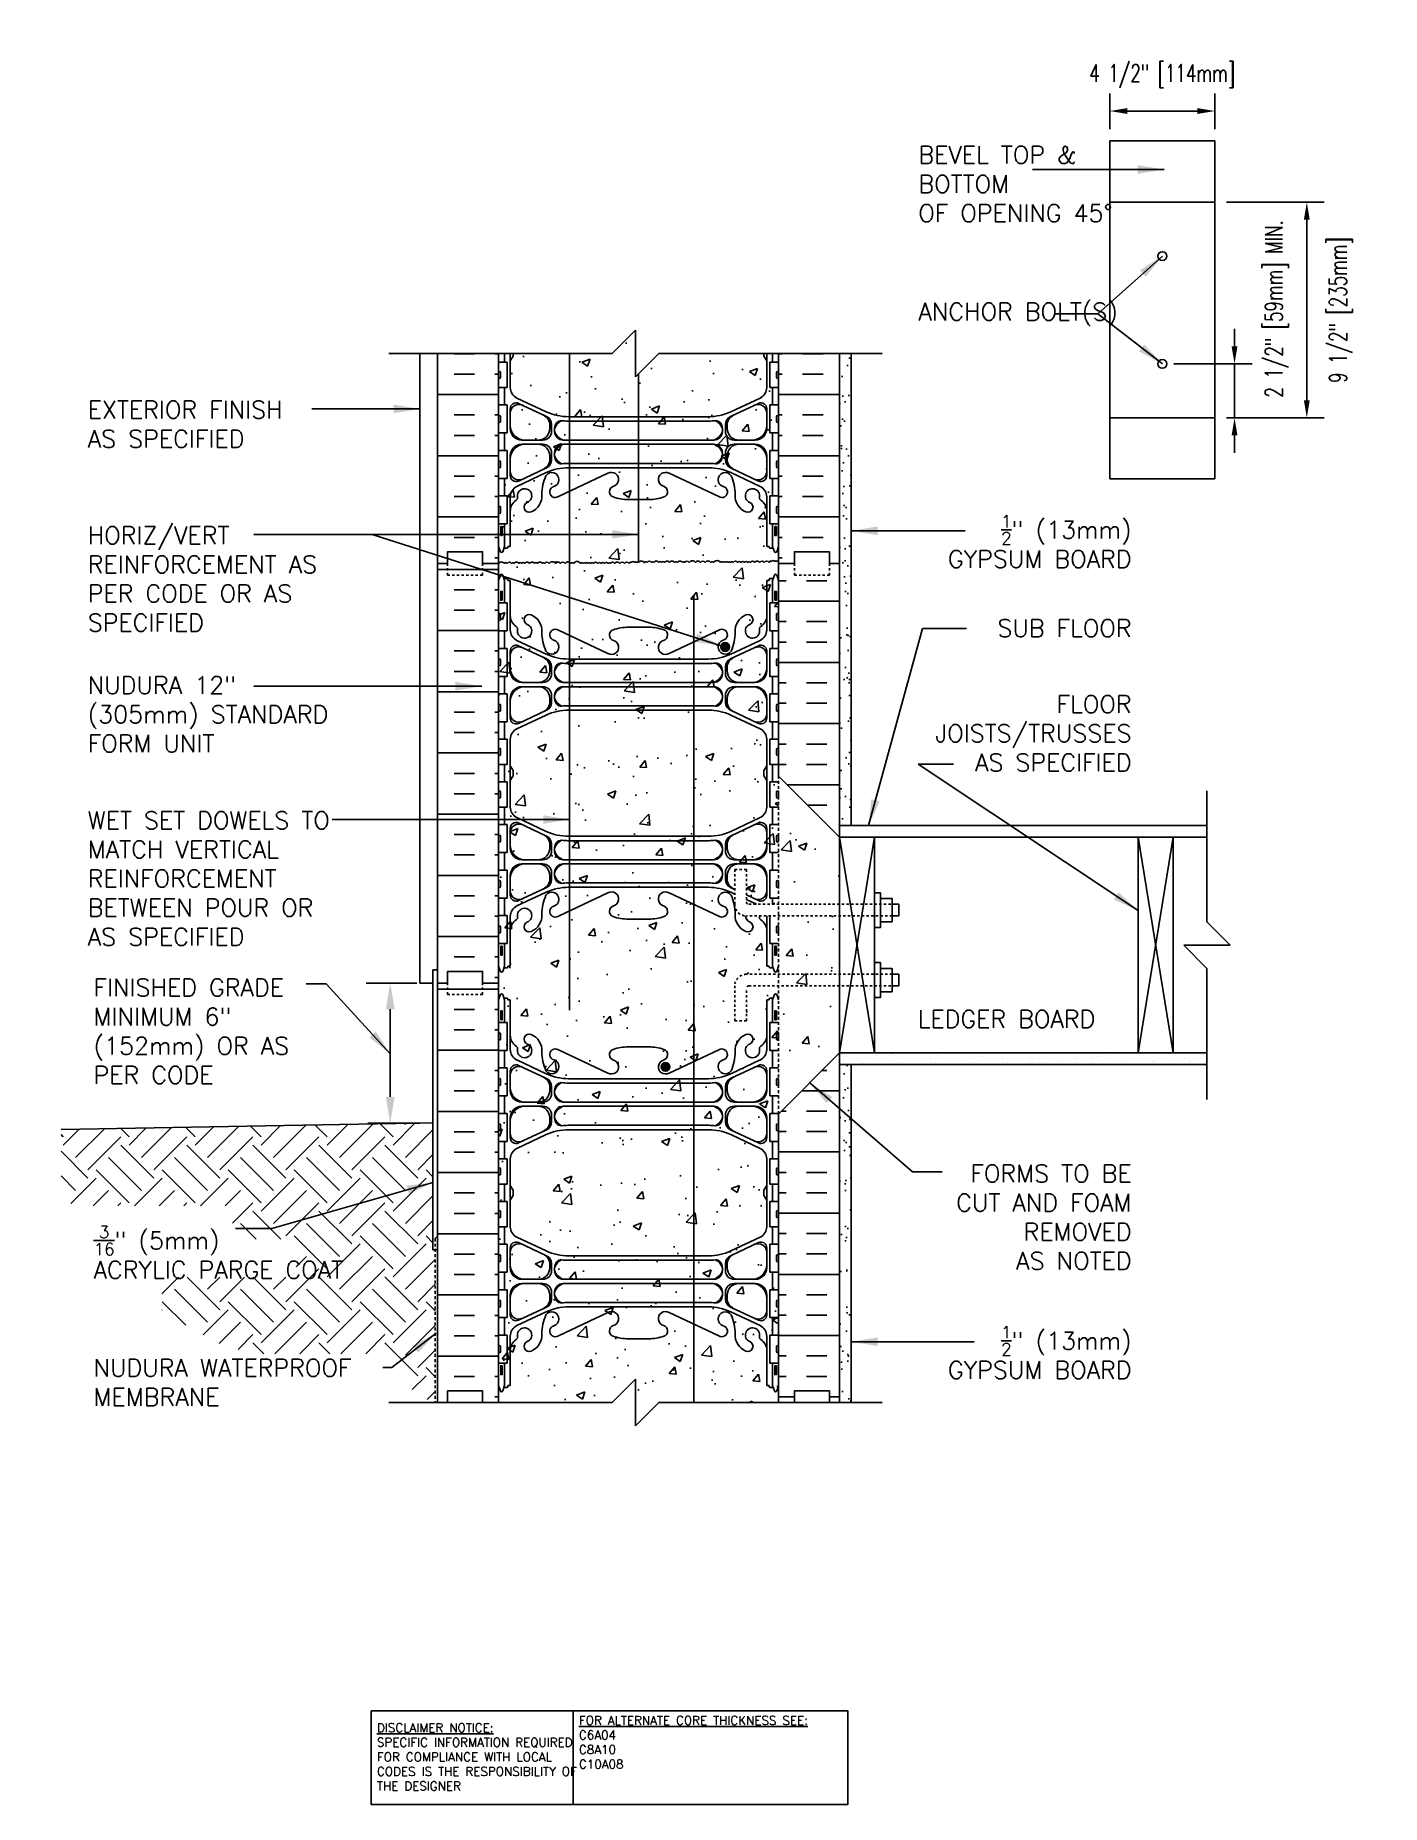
# Model space of a CAD drawing. Header units: inches. Extents: x 28.8 to 86.5, y -16 to 59.9.
import ezdxf
from ezdxf.enums import TextEntityAlignment as Align

# ---------------------------------------------------------------- set-up
doc = ezdxf.new("R2010")
doc.units = ezdxf.units.IN
doc.header["$LTSCALE"] = 0.5
doc.header["$MEASUREMENT"] = 0
doc.linetypes.add('DASHED2', pattern=[0.375, 0.25, -0.125])
doc.linetypes.add('HIDDEN2', pattern=[0.1875, 0.125, -0.0625])
for name, color, linetype in [('HATCH', 12, 'Continuous'), ('LINE15', 9, 'Continuous'), ('LINE18', 9, 'Continuous'), ('line25', 2, 'Continuous'), ('LINE3', 3, 'Continuous'), ('LINE50', 5, 'Continuous'), ('LINE9', 9, 'Continuous'), ('TEXT', 4, 'Continuous'), ('Web_Edge', 9, 'Continuous')]:
    doc.layers.add(name, color=color, linetype=linetype)
doc.styles.add('DIM', font='romans.shx', dxfattribs={"width": 0.7})
doc.styles.add('ROMANS', font='romans.shx', dxfattribs={"height": 1.125})
doc.styles.get("Standard").update_dxf_attribs({"font": 'romans.shx', "height": 1.125})
doc.dimstyles.new('ext_12', dxfattribs={"dimscale": 12, "dimtxt": 0.09375, "dimasz": 0.09375, "dimexe": 0.09375, "dimexo": 0.0625, "dimgap": 0.0625, "dimtad": 1, "dimdec": 1, "dimzin": 3, "dimdsep": 46, "dimlunit": 4, "dimtxsty": 'DIM', "dimcen": 0.09, "dimdle": 0.09375, "dimclrt": 4, "dimadec": 0, "dimazin": 0, "dimtfac": 1, "dimtdec": 1, "dimtmove": 2, "dimatfit": 3, "dimfxl": 0, "dimfrac": 2, "dimtolj": 1, "dimtzin": 0, "dimarcsym": 0})
doc.dimstyles.new('ext_8', dxfattribs={"dimscale": 8, "dimtxt": 0.09375, "dimasz": 0.09375, "dimexe": 0.09375, "dimexo": 0.0625, "dimgap": 0.0625, "dimtad": 1, "dimdec": 1, "dimzin": 3, "dimdsep": 46, "dimlunit": 4, "dimtxsty": 'DIM', "dimcen": 0.09, "dimdle": 0.09375, "dimclrt": 4, "dimadec": 0, "dimazin": 0, "dimtfac": 1, "dimtdec": 1, "dimtmove": 2, "dimatfit": 3, "dimfxl": 0, "dimfrac": 2, "dimtolj": 1, "dimtzin": 0, "dimarcsym": 0})
pattern_1 = [(37.5, (40.8746, -11.62064), (-0.031497, 0.963412), [0, -0.76, 0, -0.85, 0, -0.8125]), (7.5, (40.8746, -11.6206), (0.884888, 1.411073), [0, -0.41, 0, -0.685, 0, -0.2625]), (327.5, (40.2596, -11.62064), (1.557071, 0.00283), [0, -0.25, 0, -0.9, 0, -1.175]), (317.5, (40.2596, -11.6206), (1.503063, 0.438838), [0, -0.125, 0, -0.59, 0, -0.675])]

msp = doc.modelspace()

# ---------------------------------------------------------------- texts
at = {"layer": 'TEXT', "style": 'ROMANS'}
msp.add_text(' LEDGER BOARD', height=0.75, dxfattribs=at).set_placement((66.134, 17.708), align=Align.MIDDLE_LEFT)
at = {"layer": 'TEXT', "char_height": 0.75, "style": 'ROMANS'}
for s, insert, width, attachment_point in [('BEVEL TOP & BOTTOM \\POF OPENING 45%%D', (66.677, 53.527), 9.14442, 4), ('ANCHOR BOLT(S)', (66.677, 47.926), 8.21011, 4), ('EXTERIOR FINISH\\PAS SPECIFIED', (31.06, 43.223), 11.74859, 4), ('HORIZ/VERT REINFORCEMENT AS PER CODE OR AS SPECIFIED', (31.06, 36.585), 11.74859, 4), ('\\A1;{\\H0.7x;\\S1/2;}" (13mm) GYPSUM BOARD', (75.819, 38.194), 9.49691, 6), ('\\A1;{\\H1x;SUB FLOOR}', (75.819, 34.474), 11.43486, 6), ('NUDURA 12" (305mm) STANDARD FORM UNIT', (31.06, 30.779), 11.74859, 4), ('\\A1;FLOOR JOISTS/TRUSSES \\PAS SPECIFIED', (75.819, 29.963), 11.43486, 6), ('WET SET DOWELS TO MATCH VERTICAL REINFORCEMENT BETWEEN POUR OR AS SPECIFIED', (31.06, 23.734), 11.74859, 4), ('FINISHED GRADE MINIMUM 6" (152mm) OR AS PER CODE', (31.31, 17.186), 10.75183, 4), ('FORMS TO BE \\PCUT AND FOAM REMOVED \\PAS NOTED', (75.819, 9.208), 11.43486, 6), ('\\A1;{\\H0.7x;\\S3/16;}" (5mm) \\PACRYLIC PARGE COAT', (31.31, 7.705), 11.74859, 4), ('\\A1;{\\H0.7x;\\S1/2;}" (13mm) GYPSUM BOARD', (75.819, 3.407), 9.40744, 6), ('\\A1;NUDURA WATERPROOF MEMBRANE', (31.31, 2.123), 12.78313, 4)]:
    msp.add_mtext(s, dxfattribs=dict(at, insert=insert, width=width, attachment_point=attachment_point))
at = {"layer": 'TEXT', "char_height": 0.375, "attachment_point": 4}
for s, insert, width in [('{\\LDISCLAIMER NOTICE:}\\PSPECIFIC INFORMATION REQUIRED FOR COMPLIANCE WITH LOCAL CODES IS THE RESPONSIBILITY OF THE DESIGNER', (43.46, -13.943), 9.3349), ('{\\LFOR ALTERNATE CORE THICKNESS SEE:\\P}C6A04\\PC8A10\\PC10A08', (52.121, -13.316), 15.5553)]:
    msp.add_mtext(s, dxfattribs=dict(at, insert=insert, width=width))

# ---------------------------------------------------------------- blocks, each defined once
blk = doc.blocks.new('*D1')
at = {"layer": 'Defpoints', "color": 0}
for p in [(77.137, 45.811), (80.232, 45.811), (79.387, 43.499)]:
    blk.add_point(p, dxfattribs=at)
at = {"layer": 'TEXT', "color": 0, "lineweight": -2}
for p, q in [((80.232, 46.561), (80.232, 47.311)), ((77.637, 45.811), (80.982, 45.811)), ((80.232, 43.499), (80.232, 45.811)), ((79.887, 43.499), (80.982, 43.499)), ((80.232, 42.749), (80.232, 41.999))]:
    blk.add_line(p, q, dxfattribs=at)
at = {"layer": 'TEXT', "color": 0}
for points in [[(80.107, 46.561), (80.357, 46.561), (80.232, 45.811)], [(80.107, 42.749), (80.357, 42.749), (80.232, 43.499)]]:
    blk.add_solid(points, dxfattribs=at)
at = {"layer": 'TEXT', "color": 4, "insert": (82.046, 48.169), "char_height": 0.75, "attachment_point": 5, "rotation": 90, "style": 'DIM'}
blk.add_mtext('\\A1;2 1/2" [59mm] MIN.', dxfattribs=at)
blk = doc.blocks.new('*D2')
at = {"layer": 'Defpoints', "color": 0}
for p in [(79.387, 52.749), (79.387, 43.499), (83.331, 43.499)]:
    blk.add_point(p, dxfattribs=at)
at = {"layer": 'TEXT', "color": 0, "lineweight": -2}
for p, q in [((79.887, 52.749), (84.081, 52.749)), ((83.331, 51.999), (83.331, 44.249)), ((79.887, 43.499), (84.081, 43.499))]:
    blk.add_line(p, q, dxfattribs=at)
at = {"layer": 'TEXT', "color": 0}
for points in [[(83.206, 51.999), (83.456, 51.999), (83.331, 52.749)], [(83.206, 44.249), (83.456, 44.249), (83.331, 43.499)]]:
    blk.add_solid(points, dxfattribs=at)
at = {"layer": 'TEXT', "color": 4, "insert": (84.794, 48.124), "char_height": 0.75, "attachment_point": 5, "rotation": 90, "style": 'DIM'}
blk.add_mtext('\\A1;9 1/2" [235mm]', dxfattribs=at)
blk = doc.blocks.new('*D3')
at = {"layer": 'Defpoints', "color": 0}
for p in [(74.887, 56.659), (74.887, 55.374), (79.387, 55.374)]:
    blk.add_point(p, dxfattribs=at)
at = {"layer": 'TEXT', "color": 0, "lineweight": -2}
for p, q in [((74.887, 55.874), (74.887, 57.409)), ((79.387, 55.874), (79.387, 57.409)), ((78.637, 56.659), (75.637, 56.659))]:
    blk.add_line(p, q, dxfattribs=at)
at = {"layer": 'TEXT', "color": 0}
for points in [[(75.637, 56.784), (75.637, 56.534), (74.887, 56.659)], [(78.637, 56.784), (78.637, 56.534), (79.387, 56.659)]]:
    blk.add_solid(points, dxfattribs=at)
at = {"layer": 'TEXT', "color": 4, "insert": (77.137, 58.159), "char_height": 0.75, "attachment_point": 5, "style": 'DIM'}
blk.add_mtext('\\A1;4 1/2" [114mm]', dxfattribs=at)

# ---------------------------------------------------------------- dimensions: what is measured, and where the dimension line sits
at = {"layer": 'TEXT'}
dim = msp.add_linear_dim(base=(74.887, 56.659), p1=(79.387, 55.374), p2=(74.887, 55.374), dimstyle='ext_8', dxfattribs=at)
dim.commit()
dim.dimension.update_dxf_attribs({"geometry": '*D3', "text_midpoint": (77.137, 58.159), "dimtype": 160})
dim = msp.add_linear_dim(base=(83.330965026, 43.498924465), p1=(79.387205231, 52.748924465), p2=(79.387205231, 43.498924465), angle=90, dimstyle='ext_8', dxfattribs=at)
dim.commit()
dim.dimension.update_dxf_attribs({"geometry": '*D2', "text_midpoint": (84.794125822, 48.123924465), "dimtype": 160})
dim = msp.add_linear_dim(base=(80.232, 45.811), p1=(79.387, 43.499), p2=(77.137, 45.811), angle=90, text='<> MIN.', dimstyle='ext_8', dxfattribs=at)
dim.commit()
dim.dimension.update_dxf_attribs({"geometry": '*D1', "text_midpoint": (82.046, 48.169), "dimtype": 160})

# ---------------------------------------------------------------- hatches: boundary and pattern name
at = {"layer": 'HATCH'}
h = msp.add_hatch(dxfattribs=at)
h.set_pattern_fill('AR-CONC', color=256, scale=0.5, style=0)
edge = h.paths.add_edge_path()
edge.add_spline(control_points=[(60.676, 46.254), (55.551, 46.254)], knot_values=[4.266465, 4.266465, 6.41583, 6.41583], degree=1, periodic=0)
edge.add_spline(control_points=[(55.551, 46.254), (54.551, 45.254)], knot_values=[4.266465, 4.266465, 6.41583, 6.41583], degree=1, periodic=0)
edge.add_spline(control_points=[(54.551, 45.254), (54.551, 47.254)], knot_values=[4.266465, 4.266465, 6.41583, 6.41583], degree=1, periodic=0)
edge.add_spline(control_points=[(54.551, 47.254), (53.551, 46.254)], knot_values=[0, 0, 6.41583, 6.41583], degree=1, periodic=0)
edge.add_line((53.551, 46.254), (48.676, 46.254))
edge.add_line((48.676, 46.254), (48.676, 37.254))
edge.add_line((48.676, 37.254), (48.676, 19.254))
edge.add_line((48.676, 19.254), (48.676, 1.254))
edge.add_line((48.676, 1.254), (53.551, 1.254))
edge.add_line((53.551, 1.254), (54.551, 2.254))
edge.add_line((54.551, 2.254), (54.551, 1.254))
edge.add_line((54.551, 1.254), (54.551, 0.254))
edge.add_line((54.551, 0.254), (55.551, 1.254))
edge.add_line((55.551, 1.254), (60.676, 1.254))
edge.add_line((60.676, 1.254), (60.676, 13.629))
edge.add_line((60.676, 13.629), (60.676, 19.129))
edge.add_line((60.676, 19.129), (59.401, 19.129))
edge.add_arc((59.401, 19.029), 0.1, 90, 180)
edge.add_line((59.301, 19.029), (59.301, 17.629))
edge.add_line((59.301, 17.629), (58.801, 17.629))
edge.add_line((58.801, 17.629), (58.801, 19.129))
edge.add_arc((59.301, 19.129), 0.5, 90, 180, ccw=False)
edge.add_line((59.301, 19.629), (60.676, 19.629))
edge.add_line((60.676, 19.629), (60.676, 22.129))
edge.add_line((60.676, 22.129), (59.301, 22.129))
edge.add_arc((59.301, 22.629), 0.5, 180, 270, ccw=False)
edge.add_line((58.801, 22.629), (58.801, 24.129))
edge.add_line((58.801, 24.129), (59.301, 24.129))
edge.add_line((59.301, 24.129), (59.301, 22.729))
edge.add_arc((59.401, 22.729), 0.1, 180, 270)
edge.add_line((59.401, 22.629), (60.676, 22.629))
edge.add_line((60.676, 22.629), (60.676, 28.129))
edge.add_line((60.676, 28.129), (60.676, 37.254))
edge.add_line((60.676, 37.254), (60.676, 46.254))
h = msp.add_hatch(dxfattribs=at)
h.set_pattern_fill('INSUL', color=256, scale=7, style=0)
h.set_pattern_definition([(0, (-2877.4856, -359.7554), (0, 2.625), []), (0, (-2877.4856, -358.8804), (0, 2.625), [0.875, -0.875]), (0, (-2877.4856, -358.0054), (0, 2.625), [0.875, -0.875])])
h.paths.add_polyline_path([(48.676, 46.254), (46.051, 46.254), (46.051, 37.254), (46.488, 37.254), (46.488, 37.754), (47.988, 37.754), (47.988, 37.254), (48.676, 37.254)])
h = msp.add_hatch(dxfattribs=at)
h.set_pattern_fill('INSUL', color=256, scale=7, style=0)
h.set_pattern_definition([(180, (2986.8376, -359.7554), (0, 2.625), []), (180, (2986.8376, -358.8804), (0, 2.625), [0.875, -0.875]), (180, (2986.8376, -358.0054), (0, 2.625), [0.875, -0.875])])
h.paths.add_polyline_path([(63.301, 46.254), (60.676, 46.254), (60.676, 37.254), (61.363, 37.254), (61.363, 37.754), (62.863, 37.754), (62.863, 37.254), (63.301, 37.254)])
h = msp.add_hatch(dxfattribs=at)
h.set_pattern_fill('AR-SAND', color=256, scale=0.5, style=0)
h.set_pattern_definition(pattern_1)
h.paths.add_polyline_path([(63.801, 46.254), (63.301, 46.254), (63.301, 26.004), (63.801, 26.004)])
h = msp.add_hatch(dxfattribs=at)
h.set_pattern_fill('INSUL', color=256, scale=7, style=0)
h.set_pattern_definition([(0, (-2877.4856, -377.7554), (0, 2.625), []), (0, (-2877.4856, -376.8804), (0, 2.625), [0.875, -0.875]), (0, (-2877.4856, -376.0054), (0, 2.625), [0.875, -0.875])])
h.paths.add_polyline_path([(46.051, 19.254), (46.488, 19.254), (46.488, 19.754), (47.988, 19.754), (47.988, 19.254), (48.676, 19.254), (48.676, 37.254), (47.988, 37.254), (47.988, 37.754), (46.488, 37.754), (46.488, 37.254), (46.051, 37.254)])
h = msp.add_hatch(dxfattribs=at)
h.set_pattern_fill('INSUL', color=256, scale=7, style=0)
h.set_pattern_definition([(0, (40.8746, -11.6206), (0, 2.625), []), (0, (40.8746, -10.7456), (0, 2.625), [0.875, -0.875]), (0, (40.8746, -9.8706), (0, 2.625), [0.875, -0.875])])
h.paths.add_polyline_path([(60.676, 28.129), (63.301, 25.504), (63.301, 37.254), (62.863, 37.254), (62.863, 36.754), (61.363, 36.754), (61.363, 37.254), (60.676, 37.254)])
h.paths.add_polyline_path([(63.301, 16.254), (60.676, 13.629), (60.676, 1.254), (61.363, 1.254), (61.363, 1.754), (62.863, 1.754), (62.863, 1.254), (63.301, 1.254)])
h = msp.add_hatch(dxfattribs=at)
h.set_pattern_fill('AR-CONC', color=256, scale=0.5, style=0)
h.set_pattern_definition([(50, (-72.748, -134.385), (3.5863, -0.31376), [0.375, -4.125]), (355, (-72.748, -134.385), (-0.693757, 3.76096), [0.3, -3.3]), (100.4514, (-72.4492, -134.4112), (2.892547, 3.4472), [0.3187, -3.50571]), (46.1842, (-72.748, -133.385), (5.336205, -0.827595), [0.5625, -6.1875]), (96.6356, (-72.3034, -133.454), (4.67331, 4.87059), [0.47805, -5.25856]), (351.1842, (-72.748, -133.385), (4.67331, 4.8706), [0.45, -4.95]), (21, (-72.248, -133.635), (2.984535, -2.013094), [0.375, -4.125]), (326, (-72.248, -133.635), (1.216577, 3.62575), [0.3, -3.3]), (71.4514, (-71.9993, -133.803), (4.201113, 1.61265), [0.3187, -3.50571]), (37.5, (-72.748, -134.3851), (0.060799, 1.664469), [0, -3.26, 0, -3.35, 0, -3.3125]), (7.5, (-72.748, -134.385), (1.315348, 1.972059), [0, -1.91, 0, -3.185, 0, -1.2625]), (327.5, (-73.863, -134.3851), (2.669112, -0.112774), [0, -1.25, 0, -3.9, 0, -5.175]), (317.5, (-74.363, -134.385), (2.91593, 0.500525), [0, -1.625, 0, -2.59, 0, -3.675])])
h.paths.add_polyline_path([(63.301, 22.942), (60.676, 22.942), (60.676, 18.817), (63.301, 18.817)])
h.paths.add_polyline_path([(63.301, 17.379), (63.301, 18.317), (60.676, 18.317), (60.676, 14.754)])
h.paths.add_polyline_path([(60.676, 27.004), (60.676, 23.442), (63.301, 23.442), (63.301, 24.379)])
h = msp.add_hatch(dxfattribs=at)
h.set_pattern_fill('INSUL', color=256, scale=7, style=0)
h.set_pattern_definition([(0, (-2877.4856, -395.7554), (0, 2.625), []), (0, (-2877.4856, -394.8804), (0, 2.625), [0.875, -0.875]), (0, (-2877.4856, -394.0054), (0, 2.625), [0.875, -0.875])])
h.paths.add_polyline_path([(46.051, 1.254), (46.488, 1.254), (46.488, 1.754), (47.988, 1.754), (47.988, 1.254), (48.676, 1.254), (48.676, 19.254), (47.988, 19.254), (47.988, 19.754), (46.488, 19.754), (46.488, 19.254), (46.051, 19.254)])
h = msp.add_hatch(dxfattribs=at)
h.set_pattern_fill('AR-SAND', color=256, scale=0.5, style=0)
h.set_pattern_definition(pattern_1)
h.paths.add_polyline_path([(63.801, 15.443), (63.707, 15.754), (63.301, 15.754), (63.301, 1.254), (63.801, 1.254)])
h = msp.add_hatch(dxfattribs=at)
h.set_pattern_fill('EARTH', color=256, scale=8, angle=45, style=0)
h.set_pattern_definition([(45, (-53.785, -99.0705), (2e-16, 2.828427), [2, -2]), (45, (-54.3154, -98.5402), (2e-16, 2.828427), [2, -2]), (45, (-54.8457, -98.0098), (2e-16, 2.828427), [2, -2]), (135, (-54.8457, -97.6563), (-2.828427, 4e-16), [2, -2]), (135, (-54.3154, -97.126), (-2.828427, 4e-16), [2, -2]), (135, (-53.785, -96.5956), (-2.828427, 4e-16), [2, -2])])
h.paths.add_polyline_path([(28.826, 11.064), (28.826, 11.064), (28.815, 11.072)])
h.paths.add_polyline_path([(29.915, 12.971), (29.915, 10.188), (29.926, 10.178), (29.954, 10.153), (29.981, 10.129), (30.008, 10.105), (30.036, 10.08), (30.063, 10.055), (30.09, 10.031), (30.117, 10.006), (30.144, 9.981), (30.171, 9.956), (30.198, 9.931), (30.225, 9.906), (30.251, 9.881), (30.278, 9.856), (30.305, 9.831), (30.331, 9.806), (30.358, 9.78), (30.384, 9.755), (30.41, 9.729), (30.437, 9.704), (30.444, 9.697), (37.273, 9.697), (37.273, 8.269), (39.993, 8.269), (39.993, 6.636), (34.235, 6.636), (34.235, 5.137), (36.933, 3.658), (36.968, 3.651), (37.004, 3.643), (37.039, 3.636), (37.074, 3.628), (37.109, 3.621), (37.145, 3.613), (37.18, 3.606), (37.215, 3.598), (37.25, 3.591), (37.285, 3.583), (37.32, 3.576), (37.355, 3.568), (37.39, 3.56), (37.425, 3.553), (37.46, 3.545), (37.495, 3.537), (37.529, 3.53), (37.564, 3.522), (37.599, 3.514), (37.633, 3.507), (37.668, 3.499), (37.703, 3.491), (37.737, 3.483), (37.772, 3.475), (37.806, 3.468), (37.841, 3.46), (37.875, 3.452), (37.91, 3.444), (37.944, 3.436), (37.978, 3.429), (38.013, 3.421), (38.047, 3.413), (38.081, 3.405), (38.115, 3.397), (38.149, 3.389), (38.183, 3.381), (38.217, 3.374), (38.251, 3.366), (38.285, 3.358), (38.319, 3.35), (38.322, 3.349), (43.711, 3.349), (44.586, 2.08), (45.793, 1.254), (45.957, 1.254), (45.957, 7.809), (45.863, 7.809), (45.863, 13.25)])
at = {"layer": 'LINE3'}
for points in [[(58.207, 33.666, 1), (58.582, 33.666, 1)], [(55.646, 15.655, 1), (56.021, 15.655, 1)]]:
    msp.add_hatch(color=256, dxfattribs=at).paths.add_polyline_path(points)

# ---------------------------------------------------------------- linework, layer by layer
at = {"layer": 'HATCH'}
for p, q in [((64.801, 16.254), (63.301, 25.504)), ((64.801, 25.504), (63.301, 16.254)), ((77.598, 16.254), (76.098, 25.504)), ((77.598, 25.504), (76.098, 16.254)), ((63.42, 16.192), (63.42, 16.192)), ((63.478, 15.952), (63.478, 15.952)), ((63.513, 16.108), (63.513, 16.108)), ((64.074, 15.984), (64.074, 15.984)), ((64.157, 16.041), (64.157, 16.041)), ((64.225, 16.173), (64.225, 16.173)), ((64.417, 16.076), (64.417, 16.076)), ((64.823, 16.129), (64.823, 16.129)), ((65.451, 16.148), (65.451, 16.148)), ((65.503, 16.219), (65.503, 16.219)), ((65.576, 16.221), (65.576, 16.221)), ((65.631, 15.987), (65.631, 15.987)), ((65.763, 16.253), (65.763, 16.253)), ((66.885, 16.238), (66.885, 16.238)), ((67.188, 15.99), (67.188, 15.99)), ((67.451, 16.131), (67.451, 16.131)), ((67.544, 16.046), (67.544, 16.046)), ((68.164, 16.232), (68.164, 16.232)), ((68.745, 15.992), (68.745, 15.992)), ((69.482, 16.087), (69.482, 16.087)), ((70.302, 15.995), (70.302, 15.995)), ((71.482, 16.069), (71.482, 16.069)), ((71.574, 15.985), (71.574, 15.985)), ((71.86, 15.998), (71.86, 15.998)), ((73.36, 15.958), (73.36, 15.958)), ((73.417, 16.001), (73.417, 16.001)), ((73.513, 16.025), (73.513, 16.025)), ((74.039, 16.048), (74.039, 16.048)), ((74.299, 16.082), (74.299, 16.082)), ((74.706, 16.136), (74.706, 16.136)), ((74.974, 16.004), (74.974, 16.004)), ((75.385, 16.225), (75.385, 16.225)), ((75.513, 16.008), (75.513, 16.008)), ((76.531, 16.007), (76.531, 16.007)), ((77.543, 15.964), (77.543, 15.964)), ((78.088, 16.009), (78.088, 16.009)), ((64.285, 15.85), (64.285, 15.85)), ((65.842, 15.852), (65.842, 15.852)), ((67.399, 15.855), (67.399, 15.855)), ((67.561, 15.769), (67.561, 15.769)), ((68.87, 15.786), (68.87, 15.786)), ((68.956, 15.858), (68.956, 15.858)), ((70.149, 15.78), (70.149, 15.78)), ((70.513, 15.861), (70.513, 15.861)), ((71.499, 15.829), (71.499, 15.829)), ((72.014, 15.781), (72.014, 15.781)), ((72.07, 15.864), (72.07, 15.864)), ((72.693, 15.871), (72.693, 15.871)), ((72.808, 15.845), (72.808, 15.845)), ((72.953, 15.905), (72.953, 15.905)), ((73.627, 15.867), (73.627, 15.867)), ((74.087, 15.839), (74.087, 15.839)), ((75.185, 15.869), (75.185, 15.869)), ((75.437, 15.888), (75.437, 15.888)), ((75.605, 15.924), (75.605, 15.924)), ((76.742, 15.872), (76.742, 15.872)), ((76.746, 15.905), (76.746, 15.905)), ((78.025, 15.898), (78.025, 15.898)), ((78.299, 15.875), (78.299, 15.875))]:
    msp.add_line(p, q, dxfattribs=at)
for points in [[(48.676, 37.254, -0.484838), (48.925, 37.254, -0.520567), (49.046, 37.254, -0.520567), (49.229, 37.254, -0.520567), (49.334, 37.254, -0.520567), (49.544, 37.254, -0.520567), (49.67, 37.254, -0.520567), (49.796, 37.254, -0.520567), (50.006, 37.254, -0.520567), (50.216, 37.254, -0.520567), (50.336, 37.254, -0.520567), (50.562, 37.254, -0.520567), (50.656, 37.254, -0.520567), (50.845, 37.254, -0.520567), (51.123, 37.254, -0.520567), (51.333, 37.254, -0.520567), (51.532, 37.254, -0.520567), (51.779, 37.254, -0.520567), (51.889, 37.254, -0.520567), (52.195, 37.254, -0.520567), (52.3, 37.254, -0.520567), (52.416, 37.254, -0.520567), (52.536, 37.254, -0.520567), (52.626, 37.254, -0.520567), (52.741, 37.254, -0.520567), (52.919, 37.254, -0.520567), (53.066, 37.254, -0.520567), (53.218, 37.254, -0.520567), (53.376, 37.254, -0.520567), (53.476, 37.254, -0.520567), (53.654, 37.254, -0.520567), (53.874, 37.254, -0.520567), (54.068, 37.254, -0.520567), (54.273, 37.254, -0.520567), (54.373, 37.296, -0.520567), (54.504, 37.296, -0.520567), (54.593, 37.296, -0.520567), (54.676, 37.296)], [(54.676, 37.296, -0.484838), (54.925, 37.296, -0.520567), (55.046, 37.296, -0.520567), (55.229, 37.296, -0.520567), (55.334, 37.296, -0.520567), (55.544, 37.296, -0.520567), (55.67, 37.296, -0.520567), (55.796, 37.296, -0.520567), (56.006, 37.296, -0.520567), (56.216, 37.296, -0.520567), (56.336, 37.296, -0.520567), (56.562, 37.296, -0.520567), (56.656, 37.296, -0.520567), (56.845, 37.296, -0.520567), (57.123, 37.296, -0.520567), (57.333, 37.296, -0.520567), (57.532, 37.296, -0.520567), (57.779, 37.296, -0.520567), (57.889, 37.296, -0.520567), (58.195, 37.296, -0.520567), (58.3, 37.296, -0.520567), (58.416, 37.296, -0.520567), (58.536, 37.296, -0.520567), (58.626, 37.296, -0.520567), (58.741, 37.296, -0.520567), (58.919, 37.296, -0.520567), (59.066, 37.296, -0.520567), (59.218, 37.296, -0.520567), (59.376, 37.296, -0.520567), (59.476, 37.296, -0.520567), (59.654, 37.296, -0.520567), (59.874, 37.296, -0.520567), (60.068, 37.296, -0.520567), (60.273, 37.296, -0.520567), (60.373, 37.338, -0.520567), (60.504, 37.338, -0.520567), (60.593, 37.338, -0.520567), (60.676, 37.338)]]:
    msp.add_lwpolyline(points, format="xyb", dxfattribs=at)
at = {"layer": 'LINE15', "linetype": 'HIDDEN2'}
for points in [[(65.551, 22.129), (59.301, 22.129, -0.414214), (58.801, 22.629), (58.801, 24.129), (59.301, 24.129), (59.301, 22.729, 0.414214), (59.401, 22.629), (65.551, 22.629)], [(65.551, 19.629), (59.301, 19.629, 0.414214), (58.801, 19.129), (58.801, 17.629), (59.301, 17.629), (59.301, 19.029, -0.414214), (59.401, 19.129), (65.551, 19.129)]]:
    msp.add_lwpolyline(points, format="xyb", dxfattribs=at)
at = {"layer": 'LINE18'}
for points in [[(64.801, 21.629), (65.051, 21.629), (65.051, 23.129), (64.801, 23.129)], [(65.051, 21.879), (65.551, 21.879), (65.551, 22.879), (65.051, 22.879)], [(64.801, 20.129), (65.051, 20.129), (65.051, 18.629), (64.801, 18.629)], [(65.051, 19.879), (65.551, 19.879), (65.551, 18.879), (65.051, 18.879)]]:
    msp.add_lwpolyline(points, close=True, dxfattribs=at)
for points in [[(65.551, 22.129), (65.832, 22.129), (65.832, 22.629), (65.551, 22.629)], [(65.551, 19.629), (65.832, 19.629), (65.832, 19.129), (65.551, 19.129)]]:
    msp.add_lwpolyline(points, dxfattribs=at)
at = {"layer": 'line25'}
for p, q in [((48.676, 46.254), (48.676, 37.254)), ((48.676, 45.879), (49.041, 45.879)), ((49.041, 44.799), (49.041, 45.879)), ((60.676, 45.879), (60.311, 45.879)), ((60.311, 44.799), (60.311, 45.879)), ((60.676, 37.254), (60.676, 46.254)), ((48.676, 45.229), (48.676, 45.449)), ((48.676, 45.394), (48.676, 45.394)), ((48.676, 45.284), (48.676, 45.284)), ((48.676, 44.799), (49.041, 44.799)), ((48.716, 45.489), (48.716, 45.489)), ((48.716, 45.189), (48.716, 45.189)), ((48.756, 45.229), (48.756, 45.449)), ((60.676, 44.799), (60.311, 44.799)), ((60.596, 45.229), (60.596, 45.449)), ((60.636, 45.489), (60.636, 45.489)), ((60.636, 45.189), (60.636, 45.189)), ((60.676, 45.229), (60.676, 45.449)), ((60.676, 45.394), (60.676, 45.394)), ((60.676, 45.284), (60.676, 45.284)), ((48.676, 44.049), (49.041, 44.049)), ((49.041, 44.049), (49.041, 42.849)), ((60.676, 44.049), (60.311, 44.049)), ((60.311, 44.049), (60.311, 42.849)), ((48.676, 43.559), (48.676, 43.339)), ((48.676, 43.504), (48.676, 43.504)), ((48.676, 43.394), (48.676, 43.394)), ((48.716, 43.599), (48.716, 43.599)), ((48.716, 43.299), (48.716, 43.299)), ((48.756, 43.559), (48.756, 43.339)), ((60.596, 43.559), (60.596, 43.339)), ((60.636, 43.599), (60.636, 43.599)), ((60.636, 43.299), (60.636, 43.299)), ((60.676, 43.559), (60.676, 43.339)), ((60.676, 43.504), (60.676, 43.504)), ((60.676, 43.394), (60.676, 43.394)), ((48.676, 42.849), (49.041, 42.849)), ((60.676, 42.849), (60.311, 42.849)), ((48.676, 42.099), (49.041, 42.099)), ((49.041, 42.099), (49.041, 40.899)), ((60.676, 42.099), (60.311, 42.099)), ((60.311, 42.099), (60.311, 40.899)), ((48.676, 41.609), (48.676, 41.389)), ((48.676, 41.554), (48.676, 41.554)), ((48.676, 41.444), (48.676, 41.444)), ((48.716, 41.349), (48.716, 41.349)), ((48.756, 41.609), (48.756, 41.389)), ((60.596, 41.609), (60.596, 41.389)), ((60.636, 41.349), (60.636, 41.349)), ((60.676, 41.609), (60.676, 41.389)), ((60.676, 41.554), (60.676, 41.554)), ((60.676, 41.444), (60.676, 41.444)), ((48.676, 40.899), (49.041, 40.899)), ((60.676, 40.899), (60.311, 40.899)), ((48.676, 40.149), (49.041, 40.149)), ((48.676, 39.659), (48.676, 39.439)), ((48.676, 39.604), (48.676, 39.604)), ((48.676, 39.494), (48.676, 39.494)), ((48.716, 39.699), (48.716, 39.699)), ((48.756, 39.659), (48.756, 39.439)), ((49.041, 40.149), (49.041, 38.949)), ((60.676, 40.149), (60.311, 40.149)), ((60.311, 40.149), (60.311, 38.949)), ((60.596, 39.659), (60.596, 39.439)), ((60.636, 39.699), (60.636, 39.699)), ((60.676, 39.659), (60.676, 39.439)), ((60.676, 39.604), (60.676, 39.604)), ((60.676, 39.494), (60.676, 39.494)), ((48.676, 38.949), (49.041, 38.949)), ((48.716, 39.399), (48.716, 39.399)), ((60.676, 38.949), (60.311, 38.949)), ((60.636, 39.399), (60.636, 39.399)), ((48.676, 37.254), (48.676, 19.254)), ((60.676, 28.129), (60.676, 37.254)), ((48.676, 35.559), (49.041, 35.559)), ((48.676, 34.849), (48.676, 35.069)), ((48.676, 35.014), (48.676, 35.014)), ((48.716, 35.109), (48.716, 35.109)), ((48.756, 34.849), (48.756, 35.069)), ((49.041, 34.359), (49.041, 35.559)), ((60.676, 35.559), (60.311, 35.559)), ((60.311, 34.359), (60.311, 35.559)), ((60.596, 34.849), (60.596, 35.069)), ((60.636, 35.109), (60.636, 35.109)), ((60.676, 34.849), (60.676, 35.069)), ((60.676, 35.014), (60.676, 35.014)), ((48.676, 34.904), (48.676, 34.904)), ((48.676, 34.359), (49.041, 34.359)), ((48.716, 34.809), (48.716, 34.809)), ((60.676, 34.359), (60.311, 34.359)), ((60.636, 34.809), (60.636, 34.809)), ((60.676, 34.904), (60.676, 34.904)), ((48.676, 33.609), (49.041, 33.609)), ((49.041, 32.409), (49.041, 33.609)), ((60.676, 33.609), (60.311, 33.609)), ((60.311, 32.409), (60.311, 33.609)), ((48.676, 32.899), (48.676, 33.119)), ((48.676, 33.064), (48.676, 33.064)), ((48.676, 32.954), (48.676, 32.954)), ((48.716, 33.159), (48.716, 33.159)), ((48.716, 32.859), (48.716, 32.859)), ((48.756, 32.899), (48.756, 33.119)), ((60.596, 32.899), (60.596, 33.119)), ((60.636, 33.159), (60.636, 33.159)), ((60.636, 32.859), (60.636, 32.859)), ((60.676, 32.899), (60.676, 33.119)), ((60.676, 33.064), (60.676, 33.064)), ((60.676, 32.954), (60.676, 32.954)), ((48.676, 32.409), (49.041, 32.409)), ((60.676, 32.409), (60.311, 32.409)), ((48.676, 31.659), (49.041, 31.659)), ((48.676, 30.949), (48.676, 31.169)), ((48.716, 31.209), (48.716, 31.209)), ((48.756, 30.949), (48.756, 31.169)), ((49.041, 30.459), (49.041, 31.659)), ((60.676, 31.659), (60.311, 31.659)), ((60.311, 30.459), (60.311, 31.659)), ((60.596, 30.949), (60.596, 31.169)), ((60.636, 31.209), (60.636, 31.209)), ((60.676, 30.949), (60.676, 31.169)), ((48.676, 31.114), (48.676, 31.114)), ((48.676, 31.004), (48.676, 31.004)), ((48.676, 30.459), (49.041, 30.459)), ((48.716, 30.909), (48.716, 30.909)), ((60.676, 30.459), (60.311, 30.459)), ((60.636, 30.909), (60.636, 30.909)), ((60.676, 31.114), (60.676, 31.114)), ((60.676, 31.004), (60.676, 31.004)), ((48.676, 29.709), (49.041, 29.709)), ((49.041, 29.709), (49.041, 28.629)), ((60.676, 29.709), (60.311, 29.709)), ((60.311, 29.709), (60.311, 28.629)), ((48.676, 29.279), (48.676, 29.059)), ((48.676, 29.224), (48.676, 29.224)), ((48.676, 29.114), (48.676, 29.114)), ((48.716, 29.319), (48.716, 29.319)), ((48.716, 29.019), (48.716, 29.019)), ((48.756, 29.279), (48.756, 29.059)), ((60.596, 29.279), (60.596, 29.059)), ((60.636, 29.319), (60.636, 29.319)), ((60.636, 29.019), (60.636, 29.019)), ((60.676, 29.279), (60.676, 29.059)), ((60.676, 29.224), (60.676, 29.224)), ((60.676, 29.114), (60.676, 29.114)), ((48.676, 28.629), (49.041, 28.629)), ((60.676, 28.629), (60.311, 28.629)), ((63.301, 25.504), (60.676, 28.129)), ((48.676, 27.879), (49.041, 27.879)), ((48.676, 27.229), (48.676, 27.449)), ((48.676, 27.394), (48.676, 27.394)), ((48.716, 27.489), (48.716, 27.489)), ((48.756, 27.229), (48.756, 27.449)), ((49.041, 26.799), (49.041, 27.879)), ((60.676, 27.879), (60.311, 27.879)), ((60.311, 26.799), (60.311, 27.879)), ((60.596, 27.229), (60.596, 27.449)), ((60.636, 27.489), (60.636, 27.489)), ((60.676, 27.229), (60.676, 27.449)), ((60.676, 27.394), (60.676, 27.394)), ((48.676, 27.284), (48.676, 27.284)), ((48.676, 26.799), (49.041, 26.799)), ((48.716, 27.189), (48.716, 27.189)), ((60.676, 26.799), (60.311, 26.799)), ((60.636, 27.189), (60.636, 27.189)), ((60.676, 27.284), (60.676, 27.284)), ((48.676, 26.049), (49.041, 26.049)), ((49.041, 26.049), (49.041, 24.849)), ((60.676, 26.049), (60.311, 26.049)), ((60.311, 26.049), (60.311, 24.849)), ((48.676, 25.559), (48.676, 25.339)), ((48.676, 25.504), (48.676, 25.504)), ((48.676, 25.394), (48.676, 25.394)), ((48.716, 25.599), (48.716, 25.599)), ((48.716, 25.299), (48.716, 25.299)), ((48.756, 25.559), (48.756, 25.339)), ((60.596, 25.559), (60.596, 25.339)), ((60.636, 25.599), (60.636, 25.599)), ((60.636, 25.299), (60.636, 25.299)), ((60.676, 25.559), (60.676, 25.339)), ((60.676, 25.504), (60.676, 25.504)), ((60.676, 25.394), (60.676, 25.394)), ((63.301, 25.504), (63.301, 16.254)), ((63.301, 25.504), (79.052, 25.504)), ((64.801, 25.504), (64.801, 16.254)), ((76.098, 25.504), (76.098, 16.254)), ((77.598, 25.504), (77.598, 16.254)), ((48.676, 24.849), (49.041, 24.849)), ((60.676, 24.849), (60.311, 24.849)), ((48.676, 24.099), (49.041, 24.099)), ((48.676, 23.609), (48.676, 23.389)), ((48.676, 23.554), (48.676, 23.554)), ((48.756, 23.609), (48.756, 23.389)), ((49.041, 24.099), (49.041, 22.899)), ((60.676, 24.099), (60.311, 24.099)), ((60.311, 24.099), (60.311, 22.899)), ((60.596, 23.609), (60.596, 23.389)), ((60.676, 23.609), (60.676, 23.389)), ((60.676, 23.554), (60.676, 23.554)), ((48.676, 23.444), (48.676, 23.444)), ((48.676, 22.899), (49.041, 22.899)), ((48.716, 23.349), (48.716, 23.349)), ((60.676, 22.899), (60.311, 22.899)), ((60.636, 23.349), (60.636, 23.349)), ((60.676, 23.444), (60.676, 23.444)), ((48.676, 22.149), (49.041, 22.149)), ((49.041, 22.149), (49.041, 20.949)), ((60.311, 22.129), (60.311, 20.949)), ((48.676, 21.659), (48.676, 21.439)), ((48.676, 21.604), (48.676, 21.604)), ((48.676, 21.494), (48.676, 21.494)), ((48.716, 21.699), (48.716, 21.699)), ((48.716, 21.399), (48.716, 21.399)), ((48.756, 21.659), (48.756, 21.439)), ((60.596, 21.659), (60.596, 21.439)), ((60.636, 21.699), (60.636, 21.699)), ((60.636, 21.399), (60.636, 21.399)), ((60.676, 21.659), (60.676, 21.439)), ((60.676, 21.604), (60.676, 21.604)), ((60.676, 21.494), (60.676, 21.494)), ((48.676, 20.949), (49.041, 20.949)), ((60.676, 20.949), (60.311, 20.949)), ((48.676, 19.254), (48.676, 1.254)), ((48.676, 17.559), (49.041, 17.559)), ((49.041, 16.359), (49.041, 17.559)), ((60.676, 17.559), (60.311, 17.559)), ((60.311, 16.359), (60.311, 17.559)), ((48.676, 16.849), (48.676, 17.069)), ((48.676, 17.014), (48.676, 17.014)), ((48.676, 16.904), (48.676, 16.904)), ((48.716, 17.109), (48.716, 17.109)), ((48.716, 16.809), (48.716, 16.809)), ((48.756, 16.849), (48.756, 17.069)), ((60.596, 16.849), (60.596, 17.069)), ((60.636, 17.109), (60.636, 17.109)), ((60.636, 16.809), (60.636, 16.809)), ((60.676, 16.849), (60.676, 17.069)), ((60.676, 17.014), (60.676, 17.014)), ((60.676, 16.904), (60.676, 16.904)), ((48.676, 16.359), (49.041, 16.359)), ((60.676, 16.359), (60.311, 16.359)), ((63.301, 16.254), (60.676, 13.629)), ((63.301, 16.254), (79.052, 16.254)), ((48.676, 15.609), (49.041, 15.609)), ((49.041, 14.409), (49.041, 15.609)), ((60.676, 15.609), (60.311, 15.609)), ((60.311, 14.409), (60.311, 15.609)), ((48.676, 14.899), (48.676, 15.119)), ((48.676, 15.064), (48.676, 15.064)), ((48.676, 14.954), (48.676, 14.954)), ((48.716, 15.159), (48.716, 15.159)), ((48.716, 14.859), (48.716, 14.859)), ((48.756, 14.899), (48.756, 15.119)), ((60.596, 14.899), (60.596, 15.119)), ((60.636, 15.159), (60.636, 15.159)), ((60.636, 14.859), (60.636, 14.859)), ((60.676, 14.899), (60.676, 15.119)), ((60.676, 15.064), (60.676, 15.064)), ((60.676, 14.954), (60.676, 14.954)), ((48.676, 14.409), (49.041, 14.409)), ((60.676, 14.409), (60.311, 14.409)), ((48.676, 13.659), (49.041, 13.659)), ((48.676, 12.949), (48.676, 13.169)), ((48.676, 13.114), (48.676, 13.114)), ((48.676, 13.004), (48.676, 13.004)), ((48.716, 13.209), (48.716, 13.209)), ((48.716, 12.909), (48.716, 12.909)), ((48.756, 12.949), (48.756, 13.169)), ((49.041, 12.459), (49.041, 13.659)), ((60.676, 13.659), (60.311, 13.659)), ((60.311, 12.459), (60.311, 13.659)), ((60.596, 12.949), (60.596, 13.169)), ((60.636, 13.209), (60.636, 13.209)), ((60.636, 12.909), (60.636, 12.909)), ((60.676, 1.254), (60.676, 13.629)), ((60.676, 12.949), (60.676, 13.169)), ((60.676, 13.114), (60.676, 13.114)), ((60.676, 13.004), (60.676, 13.004)), ((48.676, 12.459), (49.041, 12.459)), ((60.676, 12.459), (60.311, 12.459)), ((48.676, 11.709), (49.041, 11.709)), ((49.041, 11.709), (49.041, 10.629)), ((60.676, 11.709), (60.311, 11.709)), ((60.311, 11.709), (60.311, 10.629)), ((48.676, 11.279), (48.676, 11.059)), ((48.676, 11.224), (48.676, 11.224)), ((48.676, 11.114), (48.676, 11.114)), ((48.676, 10.629), (49.041, 10.629)), ((48.716, 11.319), (48.716, 11.319)), ((48.716, 11.019), (48.716, 11.019)), ((48.756, 11.279), (48.756, 11.059)), ((60.676, 10.629), (60.311, 10.629)), ((60.596, 11.279), (60.596, 11.059)), ((60.636, 11.319), (60.636, 11.319)), ((60.636, 11.019), (60.636, 11.019)), ((60.676, 11.279), (60.676, 11.059)), ((60.676, 11.224), (60.676, 11.224)), ((60.676, 11.114), (60.676, 11.114)), ((48.676, 9.879), (49.041, 9.879)), ((49.041, 8.799), (49.041, 9.879)), ((60.676, 9.879), (60.311, 9.879)), ((60.311, 8.799), (60.311, 9.879)), ((48.676, 9.229), (48.676, 9.449)), ((48.676, 9.394), (48.676, 9.394)), ((48.676, 9.284), (48.676, 9.284)), ((48.716, 9.489), (48.716, 9.489)), ((48.716, 9.189), (48.716, 9.189)), ((48.756, 9.229), (48.756, 9.449)), ((60.596, 9.229), (60.596, 9.449)), ((60.636, 9.489), (60.636, 9.489)), ((60.636, 9.189), (60.636, 9.189)), ((60.676, 9.229), (60.676, 9.449)), ((60.676, 9.394), (60.676, 9.394)), ((60.676, 9.284), (60.676, 9.284)), ((48.676, 8.799), (49.041, 8.799)), ((60.676, 8.799), (60.311, 8.799)), ((48.676, 8.049), (49.041, 8.049)), ((48.716, 7.599), (48.716, 7.599)), ((49.041, 8.049), (49.041, 6.849)), ((60.676, 8.049), (60.311, 8.049)), ((60.311, 8.049), (60.311, 6.849)), ((60.636, 7.599), (60.636, 7.599)), ((48.676, 7.559), (48.676, 7.339)), ((48.676, 7.504), (48.676, 7.504)), ((48.676, 7.394), (48.676, 7.394)), ((48.676, 6.849), (49.041, 6.849)), ((48.716, 7.299), (48.716, 7.299)), ((48.756, 7.559), (48.756, 7.339)), ((60.676, 6.849), (60.311, 6.849)), ((60.596, 7.559), (60.596, 7.339)), ((60.636, 7.299), (60.636, 7.299)), ((60.676, 7.559), (60.676, 7.339)), ((60.676, 7.504), (60.676, 7.504)), ((60.676, 7.394), (60.676, 7.394)), ((48.676, 6.099), (49.041, 6.099)), ((49.041, 6.099), (49.041, 4.899)), ((60.676, 6.099), (60.311, 6.099)), ((60.311, 6.099), (60.311, 4.899)), ((48.676, 5.609), (48.676, 5.389)), ((48.676, 5.554), (48.676, 5.554)), ((48.676, 5.444), (48.676, 5.444)), ((48.716, 5.349), (48.716, 5.349)), ((48.756, 5.609), (48.756, 5.389)), ((60.596, 5.609), (60.596, 5.389)), ((60.636, 5.349), (60.636, 5.349)), ((60.676, 5.609), (60.676, 5.389)), ((60.676, 5.554), (60.676, 5.554)), ((60.676, 5.444), (60.676, 5.444)), ((48.676, 4.899), (49.041, 4.899)), ((60.676, 4.899), (60.311, 4.899)), ((48.676, 4.149), (49.041, 4.149)), ((49.041, 4.149), (49.041, 2.949)), ((60.676, 4.149), (60.311, 4.149)), ((60.311, 4.149), (60.311, 2.949)), ((48.676, 3.659), (48.676, 3.439)), ((48.676, 3.604), (48.676, 3.604)), ((48.676, 3.494), (48.676, 3.494)), ((48.716, 3.699), (48.716, 3.699)), ((48.716, 3.399), (48.716, 3.399)), ((48.756, 3.659), (48.756, 3.439)), ((60.596, 3.659), (60.596, 3.439)), ((60.636, 3.699), (60.636, 3.699)), ((60.636, 3.399), (60.636, 3.399)), ((60.676, 3.659), (60.676, 3.439)), ((60.676, 3.604), (60.676, 3.604)), ((60.676, 3.494), (60.676, 3.494)), ((48.676, 2.949), (49.041, 2.949)), ((60.676, 2.949), (60.311, 2.949))]:
    msp.add_line(p, q, dxfattribs=at)
for centre, start, end in [((48.716, 45.449), 90, 180), ((48.716, 45.229), 180, 270), ((48.716, 45.449), 360, 90), ((48.716, 45.229), 270, 0), ((60.636, 45.449), 90, 180), ((60.636, 45.229), 180, 270), ((60.636, 45.449), 0, 90), ((60.636, 45.229), 270, 0), ((48.716, 43.559), 90, 180), ((48.716, 43.339), 180, 270), ((48.716, 43.559), 0, 90), ((48.716, 43.339), 270, 0), ((60.636, 43.559), 90, 180), ((60.636, 43.339), 180, 270), ((60.636, 43.559), 360, 90), ((60.636, 43.339), 270, 0), ((48.716, 41.609), 90, 180), ((48.716, 41.389), 180, 270), ((48.716, 41.609), 0, 90), ((48.716, 41.389), 270, 0), ((60.636, 41.609), 90, 180), ((60.636, 41.389), 180, 270), ((60.636, 41.609), 360, 90), ((60.636, 41.389), 270, 0), ((48.716, 39.659), 90, 180), ((48.716, 39.659), 0, 90), ((60.636, 39.659), 90, 180), ((60.636, 39.659), 360, 90), ((48.716, 39.439), 180, 270), ((48.716, 39.439), 270, 0), ((60.636, 39.439), 180, 270), ((60.636, 39.439), 270, 0), ((48.716, 35.069), 90, 180), ((48.716, 35.069), 360, 90), ((60.636, 35.069), 90, 180), ((60.636, 35.069), 0, 90), ((48.716, 34.849), 180, 270), ((48.716, 34.849), 270, 0), ((60.636, 34.849), 180, 270), ((60.636, 34.849), 270, 0), ((48.716, 33.119), 90, 180), ((48.716, 32.899), 180, 270), ((48.716, 33.119), 360, 90), ((48.716, 32.899), 270, 0), ((60.636, 33.119), 90, 180), ((60.636, 32.899), 180, 270), ((60.636, 33.119), 0, 90), ((60.636, 32.899), 270, 0), ((48.716, 31.169), 90, 180), ((48.716, 31.169), 360, 90), ((60.636, 31.169), 90, 180), ((60.636, 31.169), 0, 90), ((48.716, 30.949), 180, 270), ((48.716, 30.949), 270, 0), ((60.636, 30.949), 180, 270), ((60.636, 30.949), 270, 0), ((48.716, 29.279), 90, 180), ((48.716, 29.059), 180, 270), ((48.716, 29.279), 0, 90), ((48.716, 29.059), 270, 0), ((60.636, 29.279), 90, 180), ((60.636, 29.059), 180, 270), ((60.636, 29.279), 360, 90), ((60.636, 29.059), 270, 0), ((48.716, 27.449), 90, 180), ((48.716, 27.449), 360, 90), ((60.636, 27.449), 90, 180), ((60.636, 27.449), 0, 90), ((48.716, 27.229), 180, 270), ((48.716, 27.229), 270, 0), ((60.636, 27.229), 180, 270), ((60.636, 27.229), 270, 0), ((48.716, 25.559), 90, 180), ((48.716, 25.339), 180, 270), ((48.716, 25.559), 0, 90), ((48.716, 25.339), 270, 0), ((60.636, 25.559), 90, 180), ((60.636, 25.339), 180, 270), ((60.636, 25.559), 360, 90), ((60.636, 25.339), 270, 0), ((48.716, 23.609), 90, 180), ((48.716, 23.609), 0, 90), ((60.636, 23.609), 90, 180), ((60.636, 23.609), 360, 90), ((48.716, 23.389), 180, 270), ((48.716, 23.389), 270, 0), ((60.636, 23.389), 180, 270), ((60.636, 23.389), 270, 0), ((48.716, 21.659), 90, 180), ((48.716, 21.439), 180, 270), ((48.716, 21.659), 0, 90), ((48.716, 21.439), 270, 0), ((60.636, 21.659), 90, 180), ((60.636, 21.439), 180, 270), ((60.636, 21.659), 360, 90), ((60.636, 21.439), 270, 0), ((48.716, 17.069), 90, 180), ((48.716, 16.849), 180, 270), ((48.716, 17.069), 360, 90), ((48.716, 16.849), 270, 0), ((60.636, 17.069), 90, 180), ((60.636, 16.849), 180, 270), ((60.636, 17.069), 0, 90), ((60.636, 16.849), 270, 0), ((48.716, 15.119), 90, 180), ((48.716, 14.899), 180, 270), ((48.716, 15.119), 360, 90), ((48.716, 14.899), 270, 0), ((60.636, 15.119), 90, 180), ((60.636, 14.899), 180, 270), ((60.636, 15.119), 0, 90), ((60.636, 14.899), 270, 0), ((48.716, 13.169), 90, 180), ((48.716, 12.949), 180, 270), ((48.716, 13.169), 360, 90), ((48.716, 12.949), 270, 0), ((60.636, 13.169), 90, 180), ((60.636, 12.949), 180, 270), ((60.636, 13.169), 0, 90), ((60.636, 12.949), 270, 0), ((48.716, 11.279), 90, 180), ((48.716, 11.059), 180, 270), ((48.716, 11.279), 0, 90), ((48.716, 11.059), 270, 0), ((60.636, 11.279), 90, 180), ((60.636, 11.059), 180, 270), ((60.636, 11.279), 360, 90), ((60.636, 11.059), 270, 0), ((48.716, 9.449), 90, 180), ((48.716, 9.229), 180, 270), ((48.716, 9.449), 360, 90), ((48.716, 9.229), 270, 0), ((60.636, 9.449), 90, 180), ((60.636, 9.229), 180, 270), ((60.636, 9.449), 0, 90), ((60.636, 9.229), 270, 0), ((48.716, 7.559), 90, 180), ((48.716, 7.559), 0, 90), ((60.636, 7.559), 90, 180), ((60.636, 7.559), 360, 90), ((48.716, 7.339), 180, 270), ((48.716, 7.339), 270, 0), ((60.636, 7.339), 180, 270), ((60.636, 7.339), 270, 0), ((48.716, 5.609), 90, 180), ((48.716, 5.389), 180, 270), ((48.716, 5.609), 0, 90), ((48.716, 5.389), 270, 0), ((60.636, 5.609), 90, 180), ((60.636, 5.389), 180, 270), ((60.636, 5.609), 360, 90), ((60.636, 5.389), 270, 0), ((48.716, 3.659), 90, 180), ((48.716, 3.439), 180, 270), ((48.716, 3.659), 0, 90), ((48.716, 3.439), 270, 0), ((60.636, 3.659), 90, 180), ((60.636, 3.439), 180, 270), ((60.636, 3.659), 360, 90), ((60.636, 3.439), 270, 0)]:
    msp.add_arc(centre, 0.04, start, end, dxfattribs=at)
at = {"layer": 'LINE3'}
for p, q in [((51.715, 18.085), (51.715, 46.254)), ((54.676, 45.379), (54.676, 37.296)), ((57.05, 35.855), (57.05, 1.254))]:
    msp.add_line(p, q, dxfattribs=at)
for centre in [(58.394, 33.666), (55.834, 15.655)]:
    msp.add_circle(centre, 0.188, dxfattribs=at)
at = {"layer": 'LINE50'}
for p, q in [((46.051, 37.254), (46.051, 46.254)), ((63.301, 37.254), (63.301, 46.254)), ((46.051, 19.254), (46.051, 37.254)), ((63.301, 25.504), (63.301, 37.254)), ((46.051, 1.254), (46.051, 19.254)), ((63.301, 1.254), (63.301, 16.254)), ((29.915, 12.971), (45.863, 13.25))]:
    msp.add_line(p, q, dxfattribs=at)
for points in [[(46.051, 37.254), (46.488, 37.254), (46.488, 37.754), (47.988, 37.754), (47.988, 37.254), (48.676, 37.254)], [(48.676, 37.254), (47.988, 37.254), (47.988, 37.754), (46.488, 37.754), (46.488, 37.254), (46.051, 37.254)], [(63.301, 37.254), (62.863, 37.254), (62.863, 37.754), (61.363, 37.754), (61.363, 37.254), (60.676, 37.254)], [(60.676, 37.254), (61.363, 37.254), (61.363, 37.754), (62.863, 37.754), (62.863, 37.254), (63.301, 37.254)], [(48.676, 19.254), (47.988, 19.254), (47.988, 19.754), (46.488, 19.754), (46.488, 19.254), (46.051, 19.254)], [(46.051, 19.254), (46.488, 19.254), (46.488, 19.754), (47.988, 19.754), (47.988, 19.254), (48.676, 19.254)], [(46.051, 1.254), (46.488, 1.254), (46.488, 1.754), (47.988, 1.754), (47.988, 1.254), (48.676, 1.254)], [(63.301, 1.254), (62.863, 1.254), (62.863, 1.754), (61.363, 1.754), (61.363, 1.254), (60.676, 1.254)]]:
    msp.add_lwpolyline(points, dxfattribs=at)
at = {"layer": 'LINE9'}
for p, q in [((74.887, 55.374), (74.887, 40.874)), ((74.887, 55.374), (79.387, 55.374)), ((79.387, 40.874), (79.387, 55.374)), ((74.887, 52.749), (79.387, 52.749)), ((54.551, 47.254), (53.551, 46.254)), ((54.551, 47.254), (54.551, 45.254)), ((53.551, 46.254), (43.977, 46.254)), ((45.301, 46.254), (45.301, 19.254)), ((54.551, 45.254), (55.551, 46.254)), ((55.551, 46.254), (65.125, 46.254)), ((63.801, 46.254), (63.801, 26.004)), ((74.887, 43.499), (79.387, 43.499)), ((74.887, 40.874), (79.387, 40.874)), ((79.052, 21.879), (79.052, 27.504)), ((63.301, 26.004), (79.052, 26.004)), ((80.052, 20.879), (79.052, 21.879)), ((79.052, 20.879), (78.052, 20.879)), ((78.052, 20.879), (79.052, 19.879)), ((79.052, 20.879), (80.052, 20.879)), ((45.863, 7.813), (45.863, 19.813)), ((46.051, 19.813), (45.863, 19.813)), ((79.052, 14.254), (79.052, 19.879)), ((45.863, 19.254), (45.301, 19.254)), ((63.301, 15.754), (79.052, 15.754)), ((63.801, 1.254), (63.801, 15.754)), ((45.863, 7.813), (46.051, 7.813)), ((54.551, 2.254), (53.551, 1.254)), ((54.551, 1.254), (54.551, 2.254)), ((53.551, 1.254), (43.977, 1.254)), ((54.551, 0.254), (55.551, 1.254)), ((54.551, 1.254), (54.551, 0.254)), ((55.551, 1.254), (65.125, 1.254))]:
    msp.add_line(p, q, dxfattribs=at)
at = {"layer": 'LINE9', "linetype": 'DASHED2'}
for p, q in [((60.676, 13.629), (60.676, 28.129)), ((45.957, 8.295), (46.051, 8.389)), ((45.957, 8.295), (45.957, 1.254))]:
    msp.add_line(p, q, dxfattribs=at)
at = {"layer": 'LINE9', "linetype": 'DASHED2', "ltscale": 0.15}
for points in [[(47.988, 37.254), (47.988, 37.254), (47.988, 36.754), (46.488, 36.754), (46.488, 37.254), (46.488, 37.254)], [(62.863, 37.254), (62.863, 37.254), (62.863, 36.754), (61.363, 36.754), (61.363, 37.254), (61.363, 37.254)], [(47.988, 19.254), (47.988, 19.254), (47.988, 18.754), (46.488, 18.754), (46.488, 19.254), (46.488, 19.254)]]:
    msp.add_lwpolyline(points, dxfattribs=at)
at = {"layer": 'LINE9'}
for centre in [(77.137, 50.436), (77.137, 45.811)]:
    msp.add_circle(centre, 0.188, dxfattribs=at)
at = {"layer": 'TEXT'}
for p, q in [((45.176, 19.254), (42.992, 19.254)), ((44.03, 18.129), (44.03, 14.365)), ((45.3, 13.24), (43.071, 13.24))]:
    msp.add_line(p, q, dxfattribs=at)
msp.add_lwpolyline([(64.051, 17.708, 0, 0.36, 0), (65.131, 17.708, 0, 0, 0), (66.51, 17.708, 0, 0, 0)], format="xyseb", dxfattribs=at)
msp.add_lwpolyline([(43.215, -11.965), (51.871, -11.965), (51.871, -15.991), (43.215, -15.991)], close=True, dxfattribs=at)
msp.add_lwpolyline([(51.871, -11.965), (63.645, -11.965), (63.645, -15.991), (51.871, -15.991)], dxfattribs=at)
for points in [[(43.843, 18.129), (44.218, 18.129), (44.03, 19.254)], [(43.842, 14.365), (44.217, 14.365), (44.029, 13.24)]]:
    msp.add_solid(points, dxfattribs=at)
at = {"layer": 'Web_Edge'}
for p, q in [((49.176, 46.254), (49.176, 44.801)), ((49.296, 46.142), (49.176, 45.942)), ((49.296, 46.142), (49.176, 45.942)), ((49.296, 46.254), (49.296, 46.142)), ((49.296, 46.254), (49.296, 46.142)), ((60.056, 46.254), (60.056, 46.142)), ((60.056, 46.254), (60.056, 46.142)), ((60.056, 46.142), (60.176, 45.942)), ((60.056, 46.142), (60.176, 45.942)), ((60.176, 46.254), (60.176, 44.801)), ((50.722, 43.759), (49.464, 44.348)), ((50.699, 43.571), (49.532, 44.118)), ((58.63, 43.759), (59.888, 44.348)), ((58.653, 43.571), (59.82, 44.118)), ((49.176, 43.891), (49.176, 43.043)), ((51.652, 43.359), (54.676, 43.359)), ((57.7, 43.359), (54.676, 43.359)), ((60.176, 43.891), (60.176, 43.043)), ((49.676, 42.543), (50.576, 42.543)), ((50.876, 43.066), (50.876, 43.171)), ((50.876, 43.066), (50.876, 43.043)), ((50.951, 42.918), (50.951, 43.215)), ((51.076, 42.918), (51.076, 43.043)), ((51.451, 42.543), (54.676, 42.543)), ((57.901, 42.543), (54.676, 42.543)), ((58.276, 42.918), (58.276, 43.043)), ((58.401, 42.918), (58.401, 43.215)), ((58.476, 43.066), (58.476, 43.171)), ((58.476, 43.066), (58.476, 43.043)), ((59.676, 42.543), (58.776, 42.543)), ((49.176, 41.863), (49.176, 41.015)), ((49.676, 42.363), (50.576, 42.363)), ((50.876, 41.839), (50.876, 41.863)), ((50.876, 41.839), (50.876, 41.735)), ((50.951, 41.988), (50.951, 41.691)), ((51.076, 41.988), (51.076, 41.862)), ((51.076, 41.988), (51.076, 41.874)), ((51.451, 42.363), (54.676, 42.363)), ((57.901, 42.363), (54.676, 42.363)), ((58.276, 41.988), (58.276, 41.874)), ((58.276, 41.988), (58.276, 41.862)), ((58.401, 41.988), (58.401, 41.691)), ((58.476, 41.839), (58.476, 41.863)), ((58.476, 41.839), (58.476, 41.735)), ((59.676, 42.363), (58.776, 42.363)), ((60.176, 41.863), (60.176, 41.015)), ((50.722, 41.147), (49.464, 40.558)), ((50.698, 41.334), (49.532, 40.788)), ((53.366, 41.118), (51.239, 40.118)), ((51.653, 41.546), (54.676, 41.546)), ((51.676, 41.359), (54.676, 41.359)), ((57.699, 41.546), (54.676, 41.546)), ((57.676, 41.359), (54.676, 41.359)), ((55.986, 41.118), (58.113, 40.118)), ((58.63, 41.147), (59.888, 40.558)), ((58.654, 41.334), (59.82, 40.788)), ((49.176, 40.105), (49.176, 37.983)), ((54.237, 39.994), (54.676, 39.994)), ((55.115, 39.994), (54.676, 39.994)), ((60.176, 40.105), (60.176, 37.983)), ((48.926, 37.983), (48.926, 38.949)), ((60.426, 37.983), (60.426, 38.949)), ((48.676, 37.983), (48.751, 37.753)), ((48.926, 37.983), (48.851, 37.753)), ((49.076, 37.983), (49.176, 37.983)), ((49.076, 37.953), (49.076, 37.983)), ((49.076, 37.953), (49.076, 37.953)), ((60.276, 37.983), (60.176, 37.983)), ((60.276, 37.953), (60.276, 37.983)), ((60.276, 37.953), (60.276, 37.953)), ((60.426, 37.983), (60.501, 37.753)), ((60.676, 37.983), (60.601, 37.753)), ((48.9, 37.903), (49.026, 37.903)), ((60.452, 37.903), (60.326, 37.903)), ((48.676, 36.525), (48.751, 36.755)), ((48.926, 36.525), (48.851, 36.755)), ((48.9, 36.605), (49.026, 36.605)), ((48.926, 36.525), (48.926, 35.559)), ((49.076, 36.555), (49.076, 36.525)), ((49.076, 36.555), (49.076, 36.555)), ((49.076, 36.525), (49.176, 36.525)), ((49.176, 34.403), (49.176, 36.525)), ((60.176, 34.403), (60.176, 36.525)), ((60.276, 36.525), (60.176, 36.525)), ((60.276, 36.555), (60.276, 36.555)), ((60.276, 36.555), (60.276, 36.525)), ((60.452, 36.605), (60.326, 36.605)), ((60.426, 36.525), (60.501, 36.755)), ((60.426, 36.525), (60.426, 35.559)), ((60.676, 36.525), (60.601, 36.755)), ((49.176, 32.645), (49.176, 33.494)), ((50.722, 33.362), (49.464, 33.951)), ((50.698, 33.174), (49.532, 33.72)), ((58.63, 33.362), (59.888, 33.951)), ((58.654, 33.174), (59.82, 33.72)), ((60.176, 32.645), (60.176, 33.494)), ((50.876, 32.669), (50.876, 32.773)), ((50.876, 32.669), (50.876, 32.645)), ((50.951, 32.52), (50.951, 32.817)), ((51.076, 32.52), (51.076, 32.646)), ((51.652, 32.962), (54.676, 32.962)), ((51.676, 33.15), (54.676, 33.15)), ((57.676, 33.15), (54.676, 33.15)), ((57.7, 32.962), (54.676, 32.962)), ((58.276, 32.52), (58.276, 32.646)), ((58.401, 32.52), (58.401, 32.817)), ((58.476, 32.669), (58.476, 32.773)), ((58.476, 32.669), (58.476, 32.645)), ((49.676, 32.145), (50.576, 32.145)), ((49.676, 31.965), (50.576, 31.965)), ((51.451, 32.145), (54.676, 32.145)), ((51.451, 31.965), (54.676, 31.965)), ((57.901, 32.145), (54.676, 32.145)), ((57.901, 31.965), (54.676, 31.965)), ((59.676, 32.145), (58.776, 32.145)), ((59.676, 31.965), (58.776, 31.965)), ((49.176, 30.617), (49.176, 31.465)), ((50.876, 31.442), (50.876, 31.465)), ((50.876, 31.442), (50.876, 31.338)), ((50.951, 31.59), (50.951, 31.293)), ((51.076, 31.59), (51.076, 31.477)), ((51.076, 31.59), (51.076, 31.465)), ((51.653, 31.149), (54.676, 31.149)), ((57.699, 31.149), (54.676, 31.149)), ((58.276, 31.59), (58.276, 31.465)), ((58.276, 31.59), (58.276, 31.477)), ((58.401, 31.59), (58.401, 31.293)), ((58.476, 31.442), (58.476, 31.465)), ((58.476, 31.442), (58.476, 31.338)), ((60.176, 30.617), (60.176, 31.465)), ((50.722, 30.749), (49.464, 30.16)), ((50.699, 30.937), (49.532, 30.391)), ((51.676, 30.961), (54.676, 30.961)), ((57.676, 30.961), (54.676, 30.961)), ((58.63, 30.749), (59.888, 30.16)), ((58.653, 30.937), (59.82, 30.391)), ((49.176, 28.254), (49.176, 29.707)), ((60.176, 28.254), (60.176, 29.707)), ((49.296, 28.367), (49.176, 28.567)), ((49.296, 28.367), (49.176, 28.567)), ((49.176, 28.254), (49.176, 26.801)), ((49.296, 28.142), (49.176, 27.942)), ((49.296, 28.142), (49.176, 27.942)), ((49.296, 28.254), (49.296, 28.367)), ((49.296, 28.254), (49.296, 28.367)), ((49.296, 28.254), (49.296, 28.142)), ((49.296, 28.254), (49.296, 28.142)), ((60.056, 28.367), (60.176, 28.567)), ((60.056, 28.367), (60.176, 28.567)), ((60.056, 28.254), (60.056, 28.367)), ((60.056, 28.254), (60.056, 28.367)), ((60.056, 28.254), (60.056, 28.142)), ((60.056, 28.254), (60.056, 28.142)), ((60.056, 28.142), (60.176, 27.942)), ((60.056, 28.142), (60.176, 27.942)), ((60.176, 28.254), (60.176, 26.801)), ((49.176, 25.891), (49.176, 25.043)), ((50.722, 25.759), (49.464, 26.348)), ((50.699, 25.571), (49.532, 26.118)), ((58.63, 25.759), (59.888, 26.348)), ((58.653, 25.571), (59.82, 26.118)), ((60.176, 25.891), (60.176, 25.043)), ((50.876, 25.066), (50.876, 25.171)), ((50.876, 25.066), (50.876, 25.043)), ((50.951, 24.918), (50.951, 25.215)), ((51.652, 25.359), (54.676, 25.359)), ((57.7, 25.359), (54.676, 25.359)), ((58.401, 24.918), (58.401, 25.215)), ((58.476, 25.066), (58.476, 25.171)), ((58.476, 25.066), (58.476, 25.043)), ((49.676, 24.543), (50.576, 24.543)), ((49.676, 24.363), (50.576, 24.363)), ((51.076, 24.918), (51.076, 25.043)), ((51.451, 24.543), (54.676, 24.543)), ((51.451, 24.363), (54.676, 24.363)), ((57.901, 24.543), (54.676, 24.543)), ((57.901, 24.363), (54.676, 24.363)), ((58.276, 24.918), (58.276, 25.043)), ((59.676, 24.543), (58.776, 24.543)), ((59.676, 24.363), (58.776, 24.363)), ((49.176, 23.863), (49.176, 23.015)), ((50.876, 23.839), (50.876, 23.863)), ((50.876, 23.839), (50.876, 23.735)), ((50.951, 23.988), (50.951, 23.691)), ((51.076, 23.988), (51.076, 23.862)), ((51.076, 23.988), (51.076, 23.874)), ((51.653, 23.546), (54.676, 23.546)), ((57.699, 23.546), (54.676, 23.546)), ((58.276, 23.988), (58.276, 23.874)), ((58.276, 23.988), (58.276, 23.862)), ((58.401, 23.988), (58.401, 23.691)), ((58.476, 23.839), (58.476, 23.863)), ((58.476, 23.839), (58.476, 23.735)), ((60.176, 23.863), (60.176, 23.015)), ((50.722, 23.147), (49.464, 22.558)), ((50.698, 23.334), (49.532, 22.788)), ((53.366, 23.118), (51.239, 22.118)), ((51.676, 23.359), (54.676, 23.359)), ((57.676, 23.359), (54.676, 23.359)), ((55.986, 23.118), (58.113, 22.118)), ((58.63, 23.147), (58.801, 23.066)), ((58.654, 23.334), (58.801, 23.265)), ((59.301, 23.031), (59.82, 22.788)), ((59.301, 22.832), (59.735, 22.629)), ((49.176, 22.105), (49.176, 19.983)), ((60.176, 22.105), (60.176, 19.983)), ((54.237, 21.994), (54.676, 21.994)), ((55.115, 21.994), (54.676, 21.994)), ((48.926, 19.983), (48.926, 20.949)), ((60.426, 19.983), (60.426, 20.949)), ((48.676, 19.983), (48.751, 19.753)), ((48.926, 19.983), (48.851, 19.753)), ((48.9, 19.903), (49.026, 19.903)), ((49.076, 19.983), (49.176, 19.983)), ((49.076, 19.953), (49.076, 19.983)), ((49.076, 19.953), (49.076, 19.953)), ((60.276, 19.983), (60.176, 19.983)), ((60.276, 19.953), (60.276, 19.983)), ((60.276, 19.953), (60.276, 19.953)), ((60.452, 19.903), (60.326, 19.903)), ((60.426, 19.983), (60.501, 19.753)), ((60.676, 19.983), (60.601, 19.753)), ((48.676, 18.525), (48.751, 18.755)), ((48.926, 18.525), (48.851, 18.755)), ((48.9, 18.605), (49.026, 18.605)), ((48.926, 18.525), (48.926, 17.559)), ((49.076, 18.555), (49.076, 18.525)), ((49.076, 18.555), (49.076, 18.555)), ((49.076, 18.525), (49.176, 18.525)), ((49.176, 16.403), (49.176, 18.525)), ((60.176, 16.403), (60.176, 18.525)), ((60.276, 18.525), (60.176, 18.525)), ((60.276, 18.555), (60.276, 18.555)), ((60.276, 18.555), (60.276, 18.525)), ((60.452, 18.605), (60.326, 18.605)), ((60.426, 18.525), (60.501, 18.755)), ((60.426, 18.525), (60.426, 17.559)), ((60.676, 18.525), (60.601, 18.755)), ((50.722, 15.362), (49.464, 15.951)), ((58.63, 15.362), (59.888, 15.951)), ((49.176, 14.645), (49.176, 15.494)), ((50.698, 15.174), (49.532, 15.72)), ((58.654, 15.174), (59.82, 15.72)), ((60.176, 14.645), (60.176, 15.494)), ((50.876, 14.669), (50.876, 14.773)), ((50.876, 14.669), (50.876, 14.645)), ((50.951, 14.52), (50.951, 14.817)), ((51.076, 14.52), (51.076, 14.646)), ((51.652, 14.962), (54.676, 14.962)), ((51.676, 15.15), (54.676, 15.15)), ((57.676, 15.15), (54.676, 15.15)), ((57.7, 14.962), (54.676, 14.962)), ((58.276, 14.52), (58.276, 14.646)), ((58.401, 14.52), (58.401, 14.817)), ((58.476, 14.669), (58.476, 14.773)), ((58.476, 14.669), (58.476, 14.645)), ((49.676, 14.145), (50.576, 14.145)), ((49.676, 13.965), (50.576, 13.965)), ((51.451, 14.145), (54.676, 14.145)), ((51.451, 13.965), (54.676, 13.965)), ((57.901, 14.145), (54.676, 14.145)), ((57.901, 13.965), (54.676, 13.965)), ((59.676, 14.145), (58.776, 14.145)), ((59.676, 13.965), (58.776, 13.965)), ((49.176, 12.617), (49.176, 13.465)), ((50.699, 12.937), (49.532, 12.391)), ((50.876, 13.442), (50.876, 13.465)), ((50.876, 13.442), (50.876, 13.338)), ((50.951, 13.59), (50.951, 13.293)), ((51.076, 13.59), (51.076, 13.477)), ((51.076, 13.59), (51.076, 13.465)), ((51.653, 13.149), (54.676, 13.149)), ((51.676, 12.961), (54.676, 12.961)), ((57.699, 13.149), (54.676, 13.149)), ((57.676, 12.961), (54.676, 12.961)), ((58.276, 13.59), (58.276, 13.465)), ((58.276, 13.59), (58.276, 13.477)), ((58.401, 13.59), (58.401, 13.293)), ((58.476, 13.442), (58.476, 13.465)), ((58.476, 13.442), (58.476, 13.338)), ((58.653, 12.937), (59.82, 12.391)), ((60.176, 12.617), (60.176, 13.465)), ((50.722, 12.749), (49.464, 12.16)), ((58.63, 12.749), (59.888, 12.16)), ((49.176, 10.254), (49.176, 11.707)), ((60.176, 10.254), (60.176, 11.707)), ((49.296, 10.367), (49.176, 10.567)), ((49.296, 10.367), (49.176, 10.567)), ((49.176, 10.254), (49.176, 8.801)), ((49.296, 10.142), (49.176, 9.942)), ((49.296, 10.142), (49.176, 9.942)), ((49.296, 10.254), (49.296, 10.367)), ((49.296, 10.254), (49.296, 10.367)), ((49.296, 10.254), (49.296, 10.142)), ((49.296, 10.254), (49.296, 10.142)), ((60.056, 10.367), (60.176, 10.567)), ((60.056, 10.367), (60.176, 10.567)), ((60.056, 10.254), (60.056, 10.367)), ((60.056, 10.254), (60.056, 10.367)), ((60.056, 10.254), (60.056, 10.142)), ((60.056, 10.254), (60.056, 10.142)), ((60.056, 10.142), (60.176, 9.942)), ((60.056, 10.142), (60.176, 9.942)), ((60.176, 10.254), (60.176, 8.801)), ((49.176, 7.891), (49.176, 7.043)), ((50.722, 7.759), (49.464, 8.348)), ((50.699, 7.571), (49.532, 8.118)), ((58.63, 7.759), (59.888, 8.348)), ((58.653, 7.571), (59.82, 8.118)), ((60.176, 7.891), (60.176, 7.043)), ((50.876, 7.066), (50.876, 7.171)), ((50.876, 7.066), (50.876, 7.043)), ((50.951, 6.918), (50.951, 7.215)), ((51.076, 6.918), (51.076, 7.043)), ((51.652, 7.359), (54.676, 7.359)), ((57.7, 7.359), (54.676, 7.359)), ((58.276, 6.918), (58.276, 7.043)), ((58.401, 6.918), (58.401, 7.215)), ((58.476, 7.066), (58.476, 7.171)), ((58.476, 7.066), (58.476, 7.043)), ((49.676, 6.543), (50.576, 6.543)), ((49.676, 6.363), (50.576, 6.363)), ((51.451, 6.543), (54.676, 6.543)), ((51.451, 6.363), (54.676, 6.363)), ((57.901, 6.543), (54.676, 6.543)), ((57.901, 6.363), (54.676, 6.363)), ((59.676, 6.543), (58.776, 6.543)), ((59.676, 6.363), (58.776, 6.363)), ((49.176, 5.863), (49.176, 5.015)), ((50.698, 5.334), (49.532, 4.788)), ((50.876, 5.839), (50.876, 5.863)), ((50.876, 5.839), (50.876, 5.735)), ((50.951, 5.988), (50.951, 5.691)), ((51.076, 5.988), (51.076, 5.862)), ((51.076, 5.988), (51.076, 5.874)), ((51.653, 5.546), (54.676, 5.546)), ((51.676, 5.359), (54.676, 5.359)), ((57.699, 5.546), (54.676, 5.546)), ((57.676, 5.359), (54.676, 5.359)), ((58.276, 5.988), (58.276, 5.874)), ((58.276, 5.988), (58.276, 5.862)), ((58.401, 5.988), (58.401, 5.691)), ((58.476, 5.839), (58.476, 5.863)), ((58.476, 5.839), (58.476, 5.735)), ((58.654, 5.334), (59.82, 4.788)), ((60.176, 5.863), (60.176, 5.015)), ((50.722, 5.147), (49.464, 4.558)), ((53.366, 5.118), (51.239, 4.118)), ((55.986, 5.118), (58.113, 4.118)), ((58.63, 5.147), (59.888, 4.558)), ((49.176, 4.105), (49.176, 1.983)), ((54.237, 3.994), (54.676, 3.994)), ((55.115, 3.994), (54.676, 3.994)), ((60.176, 4.105), (60.176, 1.983)), ((48.926, 1.983), (48.926, 2.949)), ((60.426, 1.983), (60.426, 2.949)), ((48.676, 1.983), (48.751, 1.753)), ((48.926, 1.983), (48.851, 1.753)), ((48.9, 1.903), (49.026, 1.903)), ((49.076, 1.983), (49.176, 1.983)), ((49.076, 1.953), (49.076, 1.983)), ((49.076, 1.953), (49.076, 1.953)), ((60.276, 1.983), (60.176, 1.983)), ((60.276, 1.953), (60.276, 1.983)), ((60.276, 1.953), (60.276, 1.953)), ((60.452, 1.903), (60.326, 1.903)), ((60.426, 1.983), (60.501, 1.753)), ((60.676, 1.983), (60.601, 1.753))]:
    msp.add_line(p, q, dxfattribs=at)
for points in [[(48.926, 46.254), (48.926, 45.879)], [(60.426, 46.254), (60.426, 45.879)], [(48.926, 44.799), (48.926, 44.049)], [(60.426, 44.799), (60.426, 44.049)], [(51.676, 43.547), (54.676, 43.547), (57.676, 43.547)], [(48.926, 42.849), (48.926, 42.099)], [(60.426, 42.849), (60.426, 42.099)], [(48.926, 40.899), (48.926, 40.149)], [(60.426, 40.899), (60.426, 40.149)], [(48.926, 38.949), (48.926, 38.133)], [(60.426, 38.949), (60.426, 38.133)], [(48.926, 35.559), (48.926, 36.375)], [(60.426, 35.559), (60.426, 36.375)], [(48.926, 33.609), (48.926, 34.359)], [(60.426, 33.609), (60.426, 34.359)], [(48.926, 31.659), (48.926, 32.409)], [(60.426, 31.659), (60.426, 32.409)], [(48.926, 29.709), (48.926, 30.459)], [(60.426, 29.709), (60.426, 30.459)], [(48.926, 28.254), (48.926, 28.629)], [(48.926, 28.254), (48.926, 27.879)], [(60.426, 28.254), (60.426, 28.629)], [(60.426, 28.254), (60.426, 27.879)], [(48.926, 26.799), (48.926, 26.049)], [(60.426, 26.799), (60.426, 26.049)], [(51.676, 25.547), (54.676, 25.547), (57.676, 25.547)], [(48.926, 24.849), (48.926, 24.099)], [(60.426, 24.849), (60.426, 24.099)], [(48.926, 22.899), (48.926, 22.149)], [(60.426, 22.899), (60.426, 22.629)], [(48.926, 20.949), (48.926, 20.133)], [(60.426, 20.949), (60.426, 20.133)], [(48.926, 17.559), (48.926, 18.375)], [(60.426, 17.559), (60.426, 18.375)], [(48.926, 15.609), (48.926, 16.359)], [(60.426, 15.609), (60.426, 16.359)], [(48.926, 13.659), (48.926, 14.409)], [(60.426, 13.659), (60.426, 14.409)], [(48.926, 11.709), (48.926, 12.459)], [(60.426, 11.709), (60.426, 12.459)], [(48.926, 10.254), (48.926, 10.629)], [(60.426, 10.254), (60.426, 10.629)], [(48.926, 10.254), (48.926, 9.879)], [(60.426, 10.254), (60.426, 9.879)], [(48.926, 8.799), (48.926, 8.049)], [(60.426, 8.799), (60.426, 8.049)], [(48.926, 6.849), (48.926, 6.099)], [(51.676, 7.547), (54.676, 7.547), (57.676, 7.547)], [(60.426, 6.849), (60.426, 6.099)], [(48.926, 4.899), (48.926, 4.149)], [(60.426, 4.899), (60.426, 4.149)], [(48.926, 2.949), (48.926, 2.133)], [(60.426, 2.949), (60.426, 2.133)]]:
    msp.add_lwpolyline(points, dxfattribs=at)
for points in [[(50.534, 40.204, -0.325312), (50.068, 39.462)], [(58.818, 40.204, 0.325312), (59.284, 39.462)], [(50.534, 34.304, 0.325312), (50.068, 35.046)], [(58.818, 34.304, -0.325312), (59.284, 35.046)], [(50.534, 34.304, 0.10488), (50.707, 33.492, 1.422913), (51.04, 33.959, -1.171105), (51.239, 34.39), (53.366, 33.391, 1.133028), (53.601, 33.948, -0.735593), (53.588, 34.406, -0.082755), (54.237, 34.514), (54.676, 34.514), (55.115, 34.514, -0.082755), (55.764, 34.406, -0.735593), (55.751, 33.948, 1.133028), (55.986, 33.391), (58.113, 34.39, -1.171105), (58.312, 33.959, 1.422913), (58.645, 33.492, 0.10488), (58.818, 34.304)], [(50.534, 22.204, -0.325312), (50.068, 21.462)], [(58.818, 22.204, 0.325312), (59.284, 21.462)], [(50.534, 16.304, 0.325312), (50.068, 17.046)], [(58.818, 16.304, -0.325312), (59.284, 17.046)], [(50.534, 16.304, 0.10488), (50.707, 15.492, 1.422913), (51.04, 15.959, -1.171105), (51.239, 16.39), (53.366, 15.391, 1.133028), (53.601, 15.948, -0.735593), (53.588, 16.406, -0.082755), (54.237, 16.514), (54.676, 16.514), (55.115, 16.514, -0.082755), (55.764, 16.406, -0.735593), (55.751, 15.948, 1.133028), (55.986, 15.391), (58.113, 16.39, -1.171105), (58.312, 15.959, 1.422913), (58.645, 15.492, 0.10488), (58.818, 16.304)], [(50.534, 4.204, -0.325312), (50.068, 3.462)], [(58.818, 4.204, 0.325312), (59.284, 3.462)]]:
    msp.add_lwpolyline(points, format="xyb", dxfattribs=at)
for points in [[(48.836, 38.833), (48.766, 38.833), (48.766, 38.453), (48.836, 38.453)], [(60.516, 38.833), (60.586, 38.833), (60.586, 38.453), (60.516, 38.453)], [(48.836, 35.675), (48.766, 35.675), (48.766, 36.055), (48.836, 36.055)], [(60.516, 35.675), (60.586, 35.675), (60.586, 36.055), (60.516, 36.055)], [(48.836, 20.833), (48.766, 20.833), (48.766, 20.453), (48.836, 20.453)], [(60.516, 20.833), (60.586, 20.833), (60.586, 20.453), (60.516, 20.453)], [(48.836, 17.675), (48.766, 17.675), (48.766, 18.055), (48.836, 18.055)], [(60.516, 17.675), (60.586, 17.675), (60.586, 18.055), (60.516, 18.055)], [(48.836, 2.833), (48.766, 2.833), (48.766, 2.453), (48.836, 2.453)], [(60.516, 2.833), (60.586, 2.833), (60.586, 2.453), (60.516, 2.453)]]:
    msp.add_lwpolyline(points, close=True, dxfattribs=at)
for centre, radius, start, end in [((49.676, 44.801), 0.5, 180, 244.92041), ((59.676, 44.801), 0.5, 295.07959, 360), ((49.426, 43.891), 0.25, 64.92041, 180), ((49.551, 43.695), 0.375, 64.92041, 180), ((59.801, 43.695), 0.375, 0, 115.07959), ((59.926, 43.891), 0.25, 360, 115.07959), ((50.376, 43.171), 0.5, 0, 64.92041), ((51.653, 45.609), 2.25, 244.92041, 245.92476), ((51.676, 45.797), 2.25, 244.92041, 270), ((50.575, 43.215), 0.376, 0.04913, 64.81301), ((51.659, 42.821), 0.624, 117.09656, 159.08811), ((51.452, 43.043), 0.376, 138.37041, 179.94861), ((51.358, 43.127), 0.25, 86.12089, 138.37041), ((51.652, 45.609), 2.25, 262.92277, 270), ((57.676, 45.797), 2.25, 270, 295.07959), ((57.7, 45.609), 2.25, 270, 277.07723), ((57.994, 43.127), 0.25, 41.62959, 93.87911), ((57.693, 42.821), 0.624, 20.91189, 62.90344), ((57.9, 43.043), 0.376, 0.05139, 41.62959), ((58.777, 43.215), 0.376, 115.18699, 179.95087), ((58.976, 43.171), 0.5, 115.07959, 180), ((57.699, 45.609), 2.25, 294.07524, 295.07959), ((49.801, 43.168), 0.625, 180, 270), ((49.676, 43.043), 0.5, 180, 270), ((50.376, 43.043), 0.5, 270, 0), ((50.576, 42.918), 0.375, 270, 0), ((51.451, 42.918), 0.375, 180, 270), ((51.658, 43.124), 0.617, 199.56816, 250.43184), ((57.694, 43.124), 0.617, 289.56816, 340.43184), ((57.901, 42.918), 0.375, 270, 0), ((58.776, 42.918), 0.375, 180, 270), ((58.976, 43.043), 0.5, 180, 270), ((59.551, 43.168), 0.625, 270, 0), ((59.676, 43.043), 0.5, 270, 360), ((49.676, 41.863), 0.5, 90, 180), ((49.801, 41.738), 0.625, 90, 180), ((50.376, 41.863), 0.5, 0, 90), ((50.576, 41.988), 0.375, 360, 90), ((51.451, 41.988), 0.375, 90, 180), ((51.658, 41.781), 0.617, 109.64583, 160.43184), ((51.452, 41.862), 0.376, 180.04913, 221.61347), ((51.659, 42.085), 0.624, 200.91189, 242.89488), ((57.901, 41.988), 0.375, 360, 90), ((57.694, 41.781), 0.617, 19.56816, 70.35417), ((57.693, 42.085), 0.624, 297.10512, 339.08811), ((57.9, 41.862), 0.376, 318.38653, 359.95087), ((58.776, 41.988), 0.375, 90, 180), ((58.976, 41.863), 0.5, 90, 180), ((59.551, 41.738), 0.625, 360, 90), ((59.676, 41.863), 0.5, 360, 90), ((49.551, 41.211), 0.375, 180, 295.07959), ((49.426, 41.015), 0.25, 180, 295.07959), ((52.534, 40.204), 2, 156.03617, 179.98544), ((50.376, 41.735), 0.5, 295.07959, 360), ((51.652, 39.296), 2.25, 114.05236, 115.07959), ((50.958, 40.843), 0.305, 285.72535, 145.32968), ((51.676, 39.109), 2.25, 90, 115.07959), ((50.575, 41.691), 0.376, 295.19194, 359.94861), ((51.358, 41.778), 0.25, 221.61347, 273.89879), ((51.653, 39.296), 2.25, 90, 97.09702), ((53.518, 40.854), 0.305, 285.72535, 120), ((55.834, 40.854), 0.305, 60, 254.27465), ((57.676, 39.109), 2.25, 64.92041, 90), ((57.699, 39.296), 2.25, 82.90298, 90), ((57.994, 41.778), 0.25, 266.10121, 318.38653), ((58.394, 40.843), 0.305, 34.67032, 254.27465), ((58.777, 41.691), 0.376, 180.05139, 244.80806), ((58.976, 41.735), 0.5, 180, 244.92041), ((57.7, 39.296), 2.25, 64.92041, 65.94764), ((56.818, 40.204), 2, 0.01456, 23.96383), ((59.801, 41.211), 0.375, 244.92041, 360), ((59.926, 41.015), 0.25, 244.92041, 360), ((49.676, 40.105), 0.5, 115.07959, 180), ((49.791, 40.154), 0.305, 291.80375, 191.09444), ((51.105, 40.318), 0.24, 105.72535, 303.75), ((53.666, 40.329), 0.24, 105.72535, 251.07704), ((55.686, 40.329), 0.24, 288.92296, 74.27465), ((58.247, 40.318), 0.24, 236.25, 74.27465), ((59.561, 40.154), 0.305, 348.90556, 248.19625), ((59.676, 40.105), 0.5, 360, 64.92041), ((49.726, 39.498), 0.55, 121.9268, 180), ((49.369, 40.071), 0.125, 301.9268, 11.09444), ((49.986, 39.666), 0.22, 111.80375, 291.80375), ((54.237, 41.994), 2, 251.07704, 270), ((55.115, 41.994), 2, 270, 288.92296), ((59.366, 39.666), 0.22, 248.19625, 68.19625), ((59.983, 40.071), 0.125, 168.90556, 238.0732), ((59.626, 39.498), 0.55, 360, 58.0732), ((49.026, 37.953), 0.05, 270, 0), ((60.326, 37.953), 0.05, 180, 270), ((48.801, 37.78), 0.0567, 208.07249, 331.92751), ((60.551, 37.78), 0.0567, 208.07249, 331.92751), ((48.801, 36.729), 0.0567, 28.07249, 151.92751), ((49.026, 36.555), 0.05, 0, 90), ((60.326, 36.555), 0.05, 90, 180), ((60.551, 36.729), 0.0567, 28.07249, 151.92751), ((49.726, 35.01), 0.55, 180, 238.0732), ((49.986, 34.842), 0.22, 68.19625, 248.19625), ((59.366, 34.842), 0.22, 291.80375, 111.80375), ((59.626, 35.01), 0.55, 301.9268, 0), ((49.676, 34.403), 0.5, 180, 244.92041), ((49.369, 34.437), 0.125, 348.90556, 58.0732), ((49.791, 34.354), 0.305, 168.90556, 68.19625), ((59.561, 34.354), 0.305, 111.80375, 11.09444), ((59.983, 34.437), 0.125, 121.9268, 191.09444), ((59.676, 34.403), 0.5, 295.07959, 0), ((49.426, 33.494), 0.25, 64.92041, 180), ((49.551, 33.297), 0.375, 64.92041, 180), ((59.801, 33.297), 0.375, 0, 115.07959), ((59.926, 33.494), 0.25, 0, 115.07959), ((49.801, 32.77), 0.625, 180, 270), ((49.676, 32.645), 0.5, 180, 270), ((50.376, 32.645), 0.5, 270, 0), ((50.376, 32.773), 0.5, 0, 64.92041), ((51.652, 35.212), 2.25, 244.92041, 245.94764), ((51.676, 35.4), 2.25, 244.92041, 270), ((50.575, 32.817), 0.376, 0.05139, 64.80806), ((51.659, 32.424), 0.624, 117.09656, 159.08811), ((51.452, 32.646), 0.376, 138.37041, 179.94861), ((51.358, 32.73), 0.25, 86.12089, 138.37041), ((51.652, 35.212), 2.25, 262.92277, 270), ((57.676, 35.4), 2.25, 270, 295.07959), ((57.7, 35.212), 2.25, 270, 277.07723), ((57.994, 32.73), 0.25, 41.62959, 93.87911), ((57.693, 32.424), 0.624, 20.91189, 62.90344), ((57.9, 32.646), 0.376, 0.05139, 41.62959), ((58.777, 32.817), 0.376, 115.19194, 179.94861), ((58.976, 32.773), 0.5, 115.07959, 180), ((58.976, 32.645), 0.5, 180, 270), ((57.7, 35.212), 2.25, 294.05236, 295.07959), ((59.551, 32.77), 0.625, 270, 0), ((59.676, 32.645), 0.5, 270, 0), ((49.801, 31.34), 0.625, 90, 180), ((49.676, 31.465), 0.5, 90, 180), ((50.376, 31.465), 0.5, 0, 90), ((50.576, 32.52), 0.375, 270, 0), ((50.576, 31.59), 0.375, 360, 90), ((51.658, 32.727), 0.617, 199.56816, 250.43184), ((51.451, 32.52), 0.375, 180, 270), ((51.658, 31.384), 0.617, 109.64583, 160.43184), ((51.451, 31.59), 0.375, 90, 180), ((57.901, 32.52), 0.375, 270, 0), ((57.694, 32.727), 0.617, 289.56816, 340.43184), ((57.901, 31.59), 0.375, 360, 90), ((57.694, 31.384), 0.617, 19.56816, 70.35417), ((58.776, 32.52), 0.375, 180, 270), ((58.776, 31.59), 0.375, 90, 180), ((58.976, 31.465), 0.5, 90, 180), ((59.551, 31.34), 0.625, 360, 90), ((59.676, 31.465), 0.5, 0, 90), ((50.376, 31.338), 0.5, 295.07959, 360), ((50.575, 31.294), 0.376, 295.18699, 359.95087), ((51.659, 31.688), 0.624, 200.91189, 242.89488), ((51.452, 31.465), 0.376, 180.04913, 221.61347), ((51.358, 31.381), 0.25, 221.61347, 273.89879), ((51.653, 28.899), 2.25, 90, 97.09702), ((57.699, 28.899), 2.25, 82.90298, 90), ((57.693, 31.688), 0.624, 297.10512, 339.08811), ((57.994, 31.381), 0.25, 266.10121, 318.38653), ((57.9, 31.465), 0.376, 318.38653, 359.95087), ((58.777, 31.294), 0.376, 180.04913, 244.81301), ((58.976, 31.338), 0.5, 180, 244.92041), ((49.551, 30.814), 0.375, 180, 295.07959), ((49.426, 30.617), 0.25, 180, 295.07959), ((51.653, 28.899), 2.25, 114.07524, 115.07959), ((51.676, 28.711), 2.25, 90, 115.07959), ((57.676, 28.711), 2.25, 64.92041, 90), ((57.699, 28.899), 2.25, 64.92041, 65.92476), ((59.801, 30.814), 0.375, 244.92041, 360), ((59.926, 30.617), 0.25, 244.92041, 0), ((49.676, 29.707), 0.5, 115.07959, 180), ((59.676, 29.707), 0.5, 0, 64.92041), ((49.676, 26.801), 0.5, 180, 244.92041), ((59.676, 26.801), 0.5, 295.07959, 360), ((49.426, 25.891), 0.25, 64.92041, 180), ((49.551, 25.695), 0.375, 64.92041, 180), ((59.801, 25.695), 0.375, 0, 115.07959), ((59.926, 25.891), 0.25, 360, 115.07959), ((49.801, 25.168), 0.625, 180, 270), ((50.376, 25.171), 0.5, 0, 64.92041), ((51.653, 27.609), 2.25, 244.92041, 245.92476), ((51.676, 27.797), 2.25, 244.92041, 270), ((50.575, 25.215), 0.376, 0.04913, 64.81301), ((51.659, 24.821), 0.624, 117.09656, 159.08811), ((51.452, 25.043), 0.376, 138.37041, 179.94861), ((51.358, 25.127), 0.25, 86.12089, 138.37041), ((51.652, 27.609), 2.25, 262.92277, 270), ((57.676, 27.797), 2.25, 270, 295.07959), ((57.7, 27.609), 2.25, 270, 277.07723), ((57.994, 25.127), 0.25, 41.62959, 93.87911), ((57.693, 24.821), 0.624, 20.91189, 62.90344), ((57.9, 25.043), 0.376, 0.05139, 41.62959), ((58.777, 25.215), 0.376, 115.18699, 179.95087), ((58.976, 25.171), 0.5, 115.07959, 180), ((57.699, 27.609), 2.25, 294.07524, 295.07959), ((59.551, 25.168), 0.625, 270, 0), ((49.676, 25.043), 0.5, 180, 270), ((49.676, 23.863), 0.5, 90, 180), ((49.801, 23.738), 0.625, 90, 180), ((50.376, 25.043), 0.5, 270, 0), ((50.376, 23.863), 0.5, 0, 90), ((50.576, 24.918), 0.375, 270, 0), ((50.576, 23.988), 0.375, 360, 90), ((51.451, 24.918), 0.375, 180, 270), ((51.658, 25.124), 0.617, 199.56816, 250.43184), ((51.451, 23.988), 0.375, 90, 180), ((51.658, 23.781), 0.617, 109.64583, 160.43184), ((57.694, 25.124), 0.617, 289.56816, 340.43184), ((57.901, 24.918), 0.375, 270, 0), ((57.901, 23.988), 0.375, 360, 90), ((57.694, 23.781), 0.617, 19.56816, 70.35417), ((58.776, 24.918), 0.375, 180, 270), ((58.776, 23.988), 0.375, 90, 180), ((58.976, 25.043), 0.5, 180, 270), ((58.976, 23.863), 0.5, 90, 180), ((59.551, 23.738), 0.625, 360, 90), ((59.676, 25.043), 0.5, 270, 360), ((59.676, 23.863), 0.5, 360, 90), ((50.376, 23.735), 0.5, 295.07959, 360), ((50.575, 23.691), 0.376, 295.19194, 359.94861), ((51.452, 23.862), 0.376, 180.04913, 221.61347), ((51.659, 24.085), 0.624, 200.91189, 242.89488), ((51.358, 23.778), 0.25, 221.61347, 273.89879), ((51.653, 21.296), 2.25, 90, 97.09702), ((57.699, 21.296), 2.25, 82.90298, 90), ((57.693, 24.085), 0.624, 297.10512, 339.08811), ((57.994, 23.778), 0.25, 266.10121, 318.38653), ((57.9, 23.862), 0.376, 318.38653, 359.95087), ((58.777, 23.691), 0.376, 180.05139, 244.80806), ((58.976, 23.735), 0.5, 180, 244.92041), ((49.551, 23.211), 0.375, 180, 295.07959), ((49.426, 23.015), 0.25, 180, 295.07959), ((52.534, 22.204), 2, 156.03617, 179.98544), ((51.652, 21.296), 2.25, 114.05236, 115.07959), ((50.958, 22.843), 0.305, 285.72535, 145.32968), ((51.676, 21.109), 2.25, 90, 115.07959), ((53.518, 22.854), 0.305, 285.72535, 120), ((55.834, 22.854), 0.305, 60, 254.27465), ((57.676, 21.109), 2.25, 64.92041, 90), ((58.394, 22.843), 0.305, 34.67032, 254.27465), ((57.7, 21.296), 2.25, 64.92041, 65.94764), ((56.818, 22.204), 2, 0.01456, 23.96383), ((59.801, 23.211), 0.375, 244.92041, 360), ((59.926, 23.015), 0.25, 244.92041, 360), ((49.676, 22.105), 0.5, 115.07959, 180), ((49.369, 22.071), 0.125, 301.9268, 11.09444), ((49.791, 22.154), 0.305, 291.80375, 191.09444), ((51.105, 22.318), 0.24, 105.72535, 303.75), ((53.666, 22.329), 0.24, 105.72535, 251.07704), ((54.237, 23.994), 2, 251.07704, 270), ((55.115, 23.994), 2, 270, 288.92296), ((55.686, 22.329), 0.24, 288.92296, 74.27465), ((58.247, 22.318), 0.24, 236.25, 74.27465), ((59.561, 22.154), 0.305, 184.27324, 248.19625), ((59.983, 22.071), 0.125, 168.90556, 238.0732), ((59.561, 22.154), 0.305, 348.90556, 355.35865), ((59.676, 22.105), 0.5, 360, 2.78728), ((49.726, 21.498), 0.55, 121.9268, 180), ((49.986, 21.666), 0.22, 111.80375, 291.80375), ((59.366, 21.666), 0.22, 248.19625, 68.19625), ((59.626, 21.498), 0.55, 360, 58.0732), ((48.801, 19.78), 0.0567, 208.07249, 331.92751), ((49.026, 19.953), 0.05, 270, 0), ((60.326, 19.953), 0.05, 180, 270), ((60.551, 19.78), 0.0567, 208.07249, 331.92751), ((48.801, 18.729), 0.0567, 28.07249, 151.92751), ((49.026, 18.555), 0.05, 0, 90), ((60.326, 18.555), 0.05, 90, 180), ((60.551, 18.729), 0.0567, 28.07249, 151.92751), ((49.726, 17.01), 0.55, 180, 238.0732), ((49.986, 16.842), 0.22, 68.19625, 248.19625), ((59.366, 16.842), 0.22, 291.80375, 111.80375), ((59.626, 17.01), 0.55, 301.9268, 0), ((49.676, 16.403), 0.5, 180, 244.92041), ((49.369, 16.437), 0.125, 348.90556, 58.0732), ((49.791, 16.354), 0.305, 168.90556, 68.19625), ((59.561, 16.354), 0.305, 111.80375, 11.09444), ((59.983, 16.437), 0.125, 121.9268, 191.09444), ((59.676, 16.403), 0.5, 295.07959, 0), ((49.426, 15.494), 0.25, 64.92041, 180), ((49.551, 15.297), 0.375, 64.92041, 180), ((50.376, 14.773), 0.5, 0, 64.92041), ((51.676, 17.4), 2.25, 244.92041, 270), ((57.676, 17.4), 2.25, 270, 295.07959), ((58.976, 14.773), 0.5, 115.07959, 180), ((59.801, 15.297), 0.375, 0, 115.07959), ((59.926, 15.494), 0.25, 0, 115.07959), ((49.801, 14.77), 0.625, 180, 270), ((49.676, 14.645), 0.5, 180, 270), ((50.376, 14.645), 0.5, 270, 0), ((50.576, 14.52), 0.375, 270, 0), ((51.652, 17.212), 2.25, 244.92041, 245.94764), ((50.575, 14.817), 0.376, 0.05139, 64.80806), ((51.659, 14.424), 0.624, 117.09656, 159.08811), ((51.452, 14.646), 0.376, 138.37041, 179.94861), ((51.658, 14.727), 0.617, 199.56816, 250.43184), ((51.451, 14.52), 0.375, 180, 270), ((51.358, 14.73), 0.25, 86.12089, 138.37041), ((51.652, 17.212), 2.25, 262.92277, 270), ((57.7, 17.212), 2.25, 270, 277.07723), ((57.901, 14.52), 0.375, 270, 0), ((57.694, 14.727), 0.617, 289.56816, 340.43184), ((57.994, 14.73), 0.25, 41.62959, 93.87911), ((57.693, 14.424), 0.624, 20.91189, 62.90344), ((57.9, 14.646), 0.376, 0.05139, 41.62959), ((58.777, 14.817), 0.376, 115.19194, 179.94861), ((58.776, 14.52), 0.375, 180, 270), ((58.976, 14.645), 0.5, 180, 270), ((57.7, 17.212), 2.25, 294.05236, 295.07959), ((59.551, 14.77), 0.625, 270, 0), ((59.676, 14.645), 0.5, 270, 0), ((49.801, 13.34), 0.625, 90, 180), ((49.676, 13.465), 0.5, 90, 180), ((50.376, 13.465), 0.5, 0, 90), ((50.576, 13.59), 0.375, 360, 90), ((51.658, 13.384), 0.617, 109.64583, 160.43184), ((51.451, 13.59), 0.375, 90, 180), ((57.901, 13.59), 0.375, 360, 90), ((57.694, 13.384), 0.617, 19.56816, 70.35417), ((58.776, 13.59), 0.375, 90, 180), ((58.976, 13.465), 0.5, 90, 180), ((59.551, 13.34), 0.625, 360, 90), ((59.676, 13.465), 0.5, 0, 90), ((50.376, 13.338), 0.5, 295.07959, 360), ((51.653, 10.899), 2.25, 114.07524, 115.07959), ((51.676, 10.711), 2.25, 90, 115.07959), ((50.575, 13.294), 0.376, 295.18699, 359.95087), ((51.659, 13.688), 0.624, 200.91189, 242.89488), ((51.452, 13.465), 0.376, 180.04913, 221.61347), ((51.358, 13.381), 0.25, 221.61347, 273.89879), ((51.653, 10.899), 2.25, 90, 97.09702), ((57.676, 10.711), 2.25, 64.92041, 90), ((57.699, 10.899), 2.25, 82.90298, 90), ((57.693, 13.688), 0.624, 297.10512, 339.08811), ((57.994, 13.381), 0.25, 266.10121, 318.38653), ((57.9, 13.465), 0.376, 318.38653, 359.95087), ((58.777, 13.294), 0.376, 180.04913, 244.81301), ((58.976, 13.338), 0.5, 180, 244.92041), ((57.699, 10.899), 2.25, 64.92041, 65.92476), ((49.551, 12.814), 0.375, 180, 295.07959), ((49.426, 12.617), 0.25, 180, 295.07959), ((49.676, 11.707), 0.5, 115.07959, 180), ((59.801, 12.814), 0.375, 244.92041, 360), ((59.926, 12.617), 0.25, 244.92041, 0), ((59.676, 11.707), 0.5, 0, 64.92041), ((49.676, 8.801), 0.5, 180, 244.92041), ((59.676, 8.801), 0.5, 295.07959, 360), ((49.426, 7.891), 0.25, 64.92041, 180), ((49.551, 7.695), 0.375, 64.92041, 180), ((50.376, 7.171), 0.5, 0, 64.92041), ((51.676, 9.797), 2.25, 244.92041, 270), ((57.676, 9.797), 2.25, 270, 295.07959), ((58.976, 7.171), 0.5, 115.07959, 180), ((59.801, 7.695), 0.375, 0, 115.07959), ((59.926, 7.891), 0.25, 360, 115.07959), ((49.801, 7.168), 0.625, 180, 270), ((49.676, 7.043), 0.5, 180, 270), ((50.376, 7.043), 0.5, 270, 0), ((50.576, 6.918), 0.375, 270, 0), ((51.653, 9.609), 2.25, 244.92041, 245.92476), ((50.575, 7.215), 0.376, 0.04913, 64.81301), ((51.659, 6.821), 0.624, 117.09656, 159.08811), ((51.452, 7.043), 0.376, 138.37041, 179.94861), ((51.451, 6.918), 0.375, 180, 270), ((51.658, 7.124), 0.617, 199.56816, 250.43184), ((51.358, 7.127), 0.25, 86.12089, 138.37041), ((51.652, 9.609), 2.25, 262.92277, 270), ((57.7, 9.609), 2.25, 270, 277.07723), ((57.694, 7.124), 0.617, 289.56816, 340.43184), ((57.901, 6.918), 0.375, 270, 0), ((57.994, 7.127), 0.25, 41.62959, 93.87911), ((57.693, 6.821), 0.624, 20.91189, 62.90344), ((57.9, 7.043), 0.376, 0.05139, 41.62959), ((58.777, 7.215), 0.376, 115.18699, 179.95087), ((58.776, 6.918), 0.375, 180, 270), ((58.976, 7.043), 0.5, 180, 270), ((57.699, 9.609), 2.25, 294.07524, 295.07959), ((59.551, 7.168), 0.625, 270, 0), ((59.676, 7.043), 0.5, 270, 360), ((49.676, 5.863), 0.5, 90, 180), ((49.801, 5.738), 0.625, 90, 180), ((50.376, 5.863), 0.5, 0, 90), ((50.576, 5.988), 0.375, 360, 90), ((51.451, 5.988), 0.375, 90, 180), ((51.658, 5.781), 0.617, 109.64583, 160.43184), ((57.901, 5.988), 0.375, 360, 90), ((57.694, 5.781), 0.617, 19.56816, 70.35417), ((58.776, 5.988), 0.375, 90, 180), ((58.976, 5.863), 0.5, 90, 180), ((59.551, 5.738), 0.625, 360, 90), ((59.676, 5.863), 0.5, 360, 90), ((50.376, 5.735), 0.5, 295.07959, 360), ((51.652, 3.296), 2.25, 114.05236, 115.07959), ((51.676, 3.109), 2.25, 90, 115.07959), ((50.575, 5.691), 0.376, 295.19194, 359.94861), ((51.452, 5.862), 0.376, 180.04913, 221.61347), ((51.659, 6.085), 0.624, 200.91189, 242.89488), ((51.358, 5.778), 0.25, 221.61347, 273.89879), ((51.653, 3.296), 2.25, 90, 97.09702), ((57.676, 3.109), 2.25, 64.92041, 90), ((57.699, 3.296), 2.25, 82.90298, 90), ((57.693, 6.085), 0.624, 297.10512, 339.08811), ((57.994, 5.778), 0.25, 266.10121, 318.38653), ((57.9, 5.862), 0.376, 318.38653, 359.95087), ((58.777, 5.691), 0.376, 180.05139, 244.80806), ((58.976, 5.735), 0.5, 180, 244.92041), ((57.7, 3.296), 2.25, 64.92041, 65.94764), ((49.551, 5.211), 0.375, 180, 295.07959), ((49.426, 5.015), 0.25, 180, 295.07959), ((49.676, 4.105), 0.5, 115.07959, 180), ((52.534, 4.204), 2, 156.03617, 179.98544), ((50.958, 4.843), 0.305, 285.72535, 145.32968), ((53.518, 4.854), 0.305, 285.72535, 120), ((53.666, 4.329), 0.24, 105.72535, 251.07704), ((55.834, 4.854), 0.305, 60, 254.27465), ((55.686, 4.329), 0.24, 288.92296, 74.27465), ((58.394, 4.843), 0.305, 34.67032, 254.27465), ((56.818, 4.204), 2, 0.01456, 23.96383), ((59.801, 5.211), 0.375, 244.92041, 360), ((59.926, 5.015), 0.25, 244.92041, 360), ((59.676, 4.105), 0.5, 360, 64.92041), ((49.726, 3.498), 0.55, 121.9268, 180), ((49.369, 4.071), 0.125, 301.9268, 11.09444), ((49.791, 4.154), 0.305, 291.80375, 191.09444), ((49.986, 3.666), 0.22, 111.80375, 291.80375), ((51.105, 4.318), 0.24, 105.72535, 303.75), ((54.237, 5.994), 2, 251.07704, 270), ((55.115, 5.994), 2, 270, 288.92296), ((58.247, 4.318), 0.24, 236.25, 74.27465), ((59.561, 4.154), 0.305, 348.90556, 248.19625), ((59.366, 3.666), 0.22, 248.19625, 68.19625), ((59.983, 4.071), 0.125, 168.90556, 238.0732), ((59.626, 3.498), 0.55, 360, 58.0732), ((48.801, 1.78), 0.0567, 208.07249, 331.92751), ((49.026, 1.953), 0.05, 270, 0), ((60.326, 1.953), 0.05, 180, 270), ((60.551, 1.78), 0.0567, 208.07249, 331.92751)]:
    msp.add_arc(centre, radius, start, end, dxfattribs=at)

msp.set_redraw_order([(e.dxf.handle, doc.entitydb.next_handle()) for e in msp.query("TEXT MTEXT ATTDEF DIMENSION ARC_DIMENSION")])  # texts and dimensions are drawn at this point

# ---------------------------------------------------------------- leaders
at = {"layer": 'TEXT'}
for points in [[(77.211, 54.151), (71.572, 54.151)], [(44.03, 16.216), (41.288, 19.224), (40.428, 19.224)]]:
    msp.add_leader(points, dimstyle='ext_12', dxfattribs=at)
for points, override in [([(77.137, 50.436), (74.364, 47.96), (72.509, 47.96)], {"dimgap": 0.0625, "dimtad": 0}), ([(77.137, 45.811), (74.364, 47.96)], {"dimgap": 0.0625, "dimtad": 0}), ([(45.301, 43.879), (40.674, 43.879)], {"dimtad": 0}), ([(63.801, 38.652), (68.681, 38.652)], {"dimgap": 0.0625, "dimtad": 0}), ([(54.676, 38.499), (43.258, 38.499), (38.183, 38.499)], {"dimgap": 0.0625, "dimtad": 0}), ([(58.216, 33.723), (43.258, 38.499), (38.183, 38.499)], {"dimgap": 0.0625, "dimtad": 0}), ([(64.539, 26.004), (66.86, 34.457), (68.737, 34.457)], {"dimgap": 0.0625, "dimtad": 0}), ([(47.953, 31.985), (41.057, 31.985), (38.181, 31.985)], {"dimgap": 0.0625, "dimtad": 0}), ([(76.098, 22.365), (66.661, 28.642), (68.184, 28.642)], {"dimgap": 0.0625, "dimtad": 0}), ([(51.715, 26.267), (41.538, 26.267)], {"dimtad": 0}), ([(62.015, 14.968), (66.418, 11.147), (67.69, 11.147)], {"dimgap": 0.0625, "dimtad": 0}), ([(45.863, 10.69), (38.951, 8.722), (37.389, 8.722)], {"dimgap": 0.0625, "dimtad": 0}), ([(45.997, 4.236), (44.097, 2.756), (43.709, 2.756)], {"dimgap": 0.0625, "dimtad": 0}), ([(63.801, 3.864), (69.067, 3.864)], {"dimgap": 0.0625, "dimtad": 0})]:
    msp.add_leader(points, dimstyle='ext_12', override=override, dxfattribs=at)

doc.saveas('drawing.dxf')
